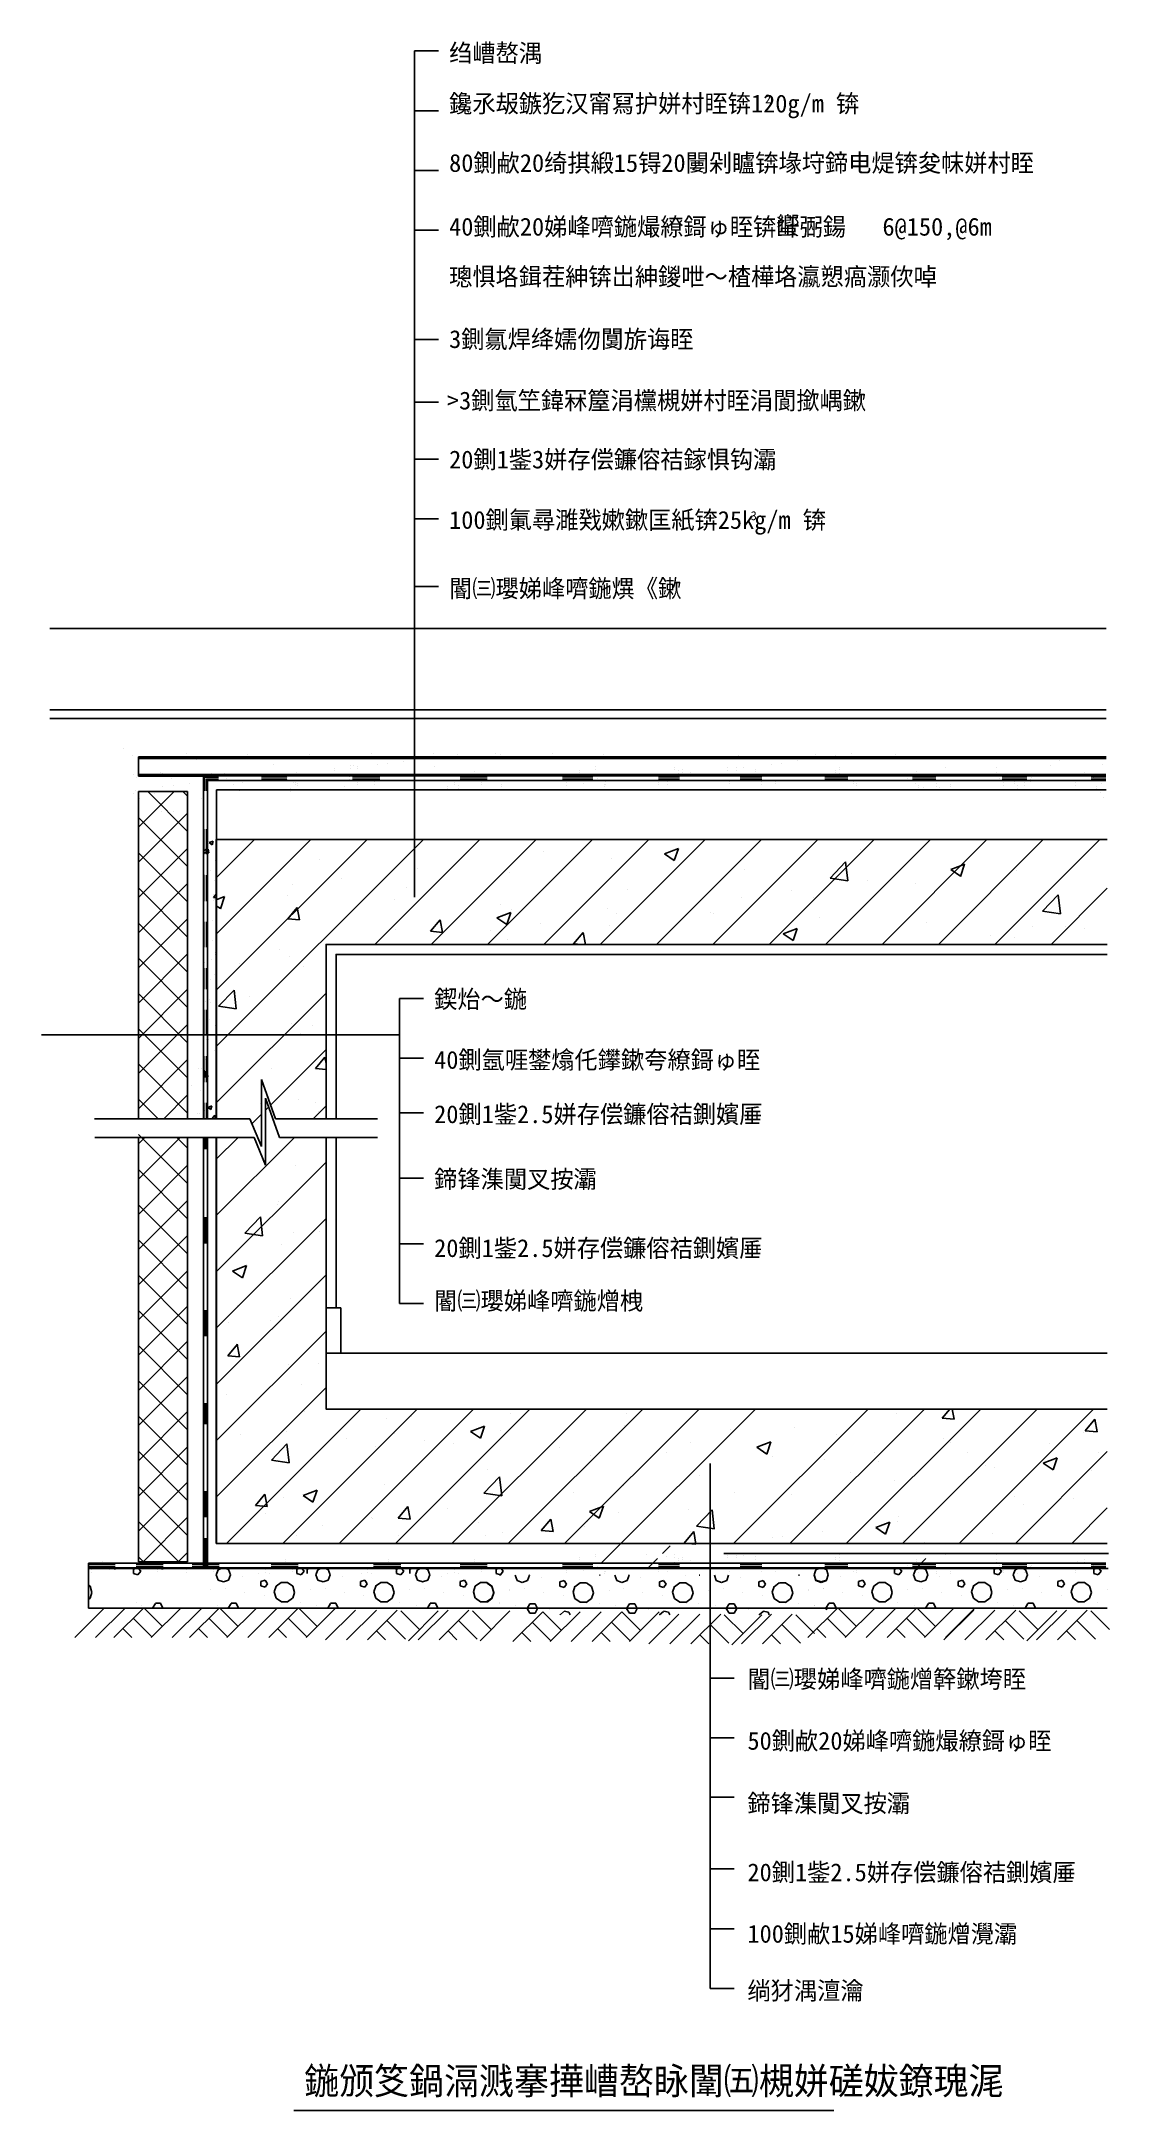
# Model space of a CAD drawing. Header units: metres. Extents: x -390402 to -379679, y -198483 to -177703.
import ezdxf

# ---------------------------------------------------------------- set-up
doc = ezdxf.new("R2010")
doc.units = ezdxf.units.M
for name, color, linetype in [('3', 3, 'Continuous'), ('PUB_HATCH', 8, 'Continuous'), ('SB', 7, 'Continuous'), ('TC', 7, 'Continuous'), ('ZB', 7, 'Continuous')]:
    doc.layers.add(name, color=color, linetype=linetype)
pattern_1 = [(45, (0, 0), (-1347.038, 1347.038), [])]

msp = doc.modelspace()

# ---------------------------------------------------------------- texts
msp.add_text('鍦颁笅鍋滆溅搴撶嶆嶅眿闈㈤槻姘磋妭鐐瑰浘', height=270).set_placement((-387763.54, -198319.59))
at = {"layer": 'SB'}
for s, p in [('蠁', (-383024.91, -179641.65)), ('40鍘氬啀鐢熻仛鑻鏉夸繚鎶ゅ眰', (-386459.32, -188020.41)), ('20鍘1鈭2.5姘存偿鐮傛祮鍘嬪厜', (-386459.32, -188566.21)), ('20鍘1鈭2.5姘存偿鐮傛祮鍘嬪厜', (-386459.32, -189910.76)), ('100鍘欳15娣峰嚌鍦熷灚灞', (-383314.36, -196796.8))]:
    msp.add_text(s, height=179.3, dxfattribs=at).set_placement(p)
at = {"layer": 'ZB'}
for s, height, p in [('绉嶆嶅湡', 179.3, (-386309.26, -177909.4)), ('鑱氶叝鏃犵汉甯冩护姘村眰锛120g/m 锛', 179.3, (-386309.2, -178416.9)), ('2', 90, (-383138.52, -178325.13)), ('80鍘欳20绮掑緞15锝20闄剁矑锛堟垨鍗电煶锛夋帓姘村眰', 179.3, (-386309.2, -179013.21)), ('40鍘欳20娣峰嚌鍦熶繚鎶ゅ眰锛屽弻鍚   6@150,@6m', 179.3, (-386309.2, -179653.63)), ('璁惧垎鍓茬紳锛岀紳鍐呭～楂樺垎瀛愬瘑灏佽啅', 179.3, (-386309.2, -180154.76)), ('3鍘氱焊绛嬬伆闅旂诲眰', 179.3, (-386309.2, -180782.55)), ('>3鍘氫笁鍏冧箼涓欓槻姘村眰涓閬撳嵎鏉', 179.3, (-386331.3, -181398.96)), ('20鍘1鈭3姘存偿鐮傛祮鎵惧钩灞', 179.3, (-386309.2, -181990.97)), ('100鍘氭尋濉戣嫰鏉匡紙锛25kg/m 锛', 179.3, (-386309.2, -182598.33)), ('3', 90, (-383281.49, -182511.1)), ('閽㈢瓔娣峰嚌鍦熼《鏉', 179.3, (-386309.2, -183286.07)), ('鍥炲～鍦', 179.3, (-386459.32, -187410.37)), ('鍗锋潗闃叉按灞', 179.3, (-386459.32, -189217.51)), ('閽㈢瓔娣峰嚌鍦熷栧', 179.3, (-386459.32, -190440.43)), ('閽㈢瓔娣峰嚌鍦熷簳鏉垮眰', 179.3, (-383314.66, -194238.08)), ('50鍘欳20娣峰嚌鍦熶繚鎶ゅ眰', 179.3, (-383314.36, -194858.81)), ('鍗锋潗闃叉按灞', 179.3, (-383314.36, -195486.79)), ('20鍘1鈭2.5姘存偿鐮傛祮鍘嬪厜', 179.3, (-383314.36, -196179.42)), ('绱犲湡澶瀹 ', 179.3, (-383314.36, -197367.79))]:
    msp.add_text(s, height=height, dxfattribs=at).set_placement(p)

# ---------------------------------------------------------------- hatches: boundary and pattern name
at = {"layer": 'TC'}
h = msp.add_hatch(dxfattribs=at)
h.set_pattern_fill('AN33C', scale=600)
h.set_pattern_definition(pattern_1)
h.paths.add_polyline_path([(-382284.74, -192887.73), (-382284.74, -192812.31), (-383418.43, -192812.31), (-384551.99, -192812.31), (-385695.49, -192812.31), (-385695.49, -192887.73)])
h.paths.add_polyline_path([(-382284.74, -193037.73), (-382284.74, -192937.73), (-385695.49, -192937.73), (-385695.49, -193037.73)])
h = msp.add_hatch(dxfattribs=at)
h.set_pattern_fill('AN33C', scale=600)
h.set_pattern_definition(pattern_1)
h.paths.add_polyline_path([(-379702.3, -192937.73), (-381765.25, -192937.73), (-381765.25, -193037.73), (-379702.3, -193037.73)])

# ---------------------------------------------------------------- linework, layer by layer
for p, q in [((-386657.97, -177797.26), (-386416, -177797.26)), ((-386657.97, -181465.08), (-386657.97, -177797.26)), ((-390317.68, -183599.3), (-379714.1, -183599.3)), ((-390317.68, -184416.97), (-379714.1, -184416.97)), ((-390317.68, -184503.65), (-379714.1, -184503.65)), ((-379714.1, -184886.51), (-389427.91, -184886.51)), ((-389427.91, -184886.51), (-389427.91, -185064.21)), ((-389427.91, -184903.65), (-379714.1, -184903.65)), ((-389427.91, -185081.35), (-389427.91, -184903.65)), ((-389427.91, -185064.21), (-379716.37, -185064.21)), ((-388753.96, -185081.35), (-389427.91, -185081.35)), ((-389427.52, -185239.86), (-389424.08, -185236.42)), ((-389427.52, -185593.41), (-389070.53, -185236.42)), ((-388933.93, -185236.42), (-389427.52, -185236.42)), ((-389427.52, -185236.42), (-389427.52, -188521.63)), ((-388933.93, -185637.05), (-389334.56, -185236.42)), ((-388933.93, -185283.49), (-388981.01, -185236.42)), ((-388933.93, -188521.63), (-388933.93, -185236.42)), ((-388644.63, -185218.65), (-379714.1, -185218.65)), ((-389427.52, -185946.96), (-388933.93, -185453.37)), ((-388933.93, -185990.6), (-389427.52, -185497.01)), ((-379702.3, -185718.65), (-388644.63, -185718.65)), ((-388644.63, -185718.65), (-388644.63, -188521.63)), ((-389427.52, -186300.52), (-388933.93, -185806.93)), ((-388933.93, -186344.15), (-389427.52, -185850.57)), ((-389427.52, -186654.07), (-388933.93, -186160.48)), ((-388933.93, -186697.71), (-389427.52, -186204.12)), ((-389427.52, -187007.62), (-388933.93, -186514.03)), ((-388933.93, -187051.26), (-389427.52, -186557.67)), ((-379702.3, -186772.37), (-387544.23, -186772.37)), ((-387544.23, -186772.37), (-387544.23, -188521.63)), ((-389427.52, -187361.18), (-388933.93, -186867.59)), ((-388933.93, -187404.81), (-389427.52, -186911.23)), ((-389427.52, -187714.73), (-388933.93, -187221.14)), ((-388933.93, -187758.37), (-389427.52, -187264.78)), ((-386808.06, -187314), (-386808.06, -190379.22)), ((-389427.52, -188068.28), (-388933.93, -187574.69)), ((-388933.93, -188111.92), (-389427.52, -187618.33)), ((-390401.99, -187679.12), (-386808.06, -187679.12)), ((-389427.52, -188421.84), (-388933.93, -187928.25)), ((-388933.93, -188465.48), (-389427.52, -187971.89)), ((-389231.34, -188521.63), (-389427.52, -188325.44)), ((-389173.76, -188521.63), (-388933.93, -188281.8)), ((-388933.93, -189172.58), (-389427.52, -188678.99)), ((-389427.52, -188775.39), (-389362.32, -188710.19)), ((-389427.52, -189128.94), (-389008.77, -188710.19)), ((-389427.52, -188710.19), (-389427.52, -192972.45)), ((-388933.93, -188819.03), (-389042.77, -188710.19)), ((-388933.93, -192972.45), (-388933.93, -188710.19)), ((-388644.63, -188710.19), (-388644.63, -192787.73)), ((-387544.23, -188710.19), (-387544.23, -191437.48)), ((-389427.52, -189482.5), (-388933.93, -188988.91)), ((-388933.93, -189526.14), (-389427.52, -189032.55)), ((-389427.52, -189836.05), (-388933.93, -189342.46)), ((-388933.93, -189879.69), (-389427.52, -189386.1)), ((-389427.52, -190189.6), (-388933.93, -189696.01)), ((-388933.93, -190233.24), (-389427.52, -189739.65)), ((-389427.52, -190543.16), (-388933.93, -190049.57)), ((-388933.93, -190586.8), (-389427.52, -190093.21)), ((-389427.52, -190896.71), (-388933.93, -190403.12)), ((-388933.93, -190940.35), (-389427.52, -190446.76)), ((-387544.23, -190419.91), (-387396.24, -190419.91)), ((-387396.24, -190419.91), (-387396.24, -190875.4)), ((-389427.52, -191250.26), (-388933.93, -190756.67)), ((-388933.93, -191293.9), (-389427.52, -190800.31)), ((-389427.52, -191603.82), (-388933.93, -191110.23)), ((-388933.93, -191647.46), (-389427.52, -191153.87)), ((-389427.52, -191957.37), (-388933.93, -191463.78)), ((-388933.93, -192001.01), (-389427.52, -191507.42)), ((-387544.23, -191437.48), (-379702.3, -191437.48)), ((-389427.52, -192310.92), (-388933.93, -191817.33)), ((-388933.93, -192354.56), (-389427.52, -191860.97)), ((-389427.52, -192664.48), (-388933.93, -192170.89)), ((-388933.93, -192708.12), (-389427.52, -192214.53)), ((-389023.15, -192972.45), (-389427.52, -192568.08)), ((-389381.94, -192972.45), (-388933.93, -192524.44)), ((-388644.63, -192787.73), (-379702.3, -192787.73)), ((-379715.2, -192985.69), (-389927.52, -192985.69)), ((-389927.52, -193037.73), (-389927.52, -192985.69)), ((-379715.2, -193032.26), (-389927.52, -193032.26)), ((-389927.52, -193037.73), (-379692.98, -193037.73)), ((-389376.7, -192972.45), (-389427.52, -192921.63)), ((-389427.52, -192972.45), (-388933.93, -192972.45)), ((-389028.39, -192972.45), (-388933.93, -192877.99)), ((-388896.35, -193437.73), (-389927.52, -193437.73)), ((-387866.34, -198482.91), (-382447.79, -198482.91))]:
    msp.add_line(p, q)
for points in [[(-379715.2, -185078.61), (-388774.75, -185078.61), (-388774.75, -188521.63)], [(-388625.08, -185087.38), (-388766.16, -185087.38), (-388766.16, -185223.99)], [(-388625.08, -185092.7), (-388766.16, -185092.7), (-388766.16, -185229.31)], [(-388624.68, -185112.63), (-388746.21, -185112.63), (-388746.21, -185229.39)], [(-379715.2, -185125.18), (-388734.75, -185125.18), (-388734.75, -188521.63)], [(-387938.97, -185089.18), (-388190.97, -185089.18)], [(-387938.97, -185112.63), (-388190.97, -185112.63)], [(-387006.03, -185089.18), (-387278.99, -185089.18)], [(-387006.03, -185112.63), (-387278.99, -185112.63)], [(-385926.33, -185089.18), (-386199.29, -185089.18)], [(-385926.33, -185112.63), (-386199.29, -185112.63)], [(-384867.6, -185089.18), (-385172.01, -185089.18)], [(-384867.6, -185112.63), (-385172.01, -185112.63)], [(-383997.55, -185089.18), (-384207.62, -185089.18)], [(-383997.55, -185112.63), (-384207.62, -185112.63)], [(-383169.92, -185089.18), (-383388.45, -185089.18)], [(-383169.92, -185112.63), (-383388.45, -185112.63)], [(-382305.1, -185089.18), (-382537.58, -185089.18)], [(-382305.1, -185112.63), (-382537.58, -185112.63)], [(-381421.68, -185089.18), (-381658.81, -185089.18)], [(-381421.68, -185112.63), (-381658.81, -185112.63)], [(-380511.18, -185089.18), (-380756.79, -185089.18)], [(-380511.18, -185112.63), (-380756.79, -185112.63)], [(-379715.2, -185089.18), (-379864.07, -185089.18)], [(-379715.2, -185112.63), (-379864.07, -185112.63)], [(-388644.63, -185218.03), (-388644.63, -185719.66)], [(-388770.16, -185614.48), (-388770.16, -185866.74)], [(-388746.21, -185614.48), (-388746.21, -185866.74)], [(-388770.16, -186075.97), (-388770.16, -186337.1)], [(-388746.21, -186075.97), (-388746.21, -186337.1)], [(-388770.16, -186546.33), (-388770.16, -186800.22)], [(-388746.21, -186546.33), (-388746.21, -186800.22)], [(-388770.16, -187009.45), (-388770.16, -187220.29)], [(-388746.21, -187009.45), (-388746.21, -187220.29)], [(-388770.16, -187429.52), (-388770.16, -187683.43)], [(-388746.21, -187429.52), (-388746.21, -187683.43)], [(-388770.16, -187892.66), (-388770.16, -188153.79)], [(-388746.21, -187892.66), (-388746.21, -188153.79)], [(-388770.16, -188363.02), (-388770.16, -188521.63)], [(-388746.21, -188363.02), (-388746.21, -188521.63)], [(-388774.75, -188710.19), (-388774.75, -193020.77)], [(-388762.78, -188710.19), (-388762.78, -188827.72)], [(-388746.21, -188710.19), (-388746.21, -188827.72)], [(-388734.75, -188710.19), (-388734.75, -193032.26)], [(-388762.78, -189510.59), (-388762.78, -189775.01)], [(-388746.21, -189510.59), (-388746.21, -189775.01)], [(-388762.78, -190445.73), (-388762.78, -190706.86)], [(-388746.21, -190445.73), (-388746.21, -190706.86)], [(-388762.78, -191379.21), (-388762.78, -191590.05)], [(-388746.21, -191379.21), (-388746.21, -191590.05)], [(-388762.78, -192262.42), (-388762.78, -192523.55)], [(-388746.21, -192262.42), (-388746.21, -192523.55)], [(-388762.78, -192732.78), (-388762.78, -193032.26)], [(-388746.21, -192732.78), (-388746.21, -193032.26)], [(-389659.94, -192996.25), (-389932.9, -192996.25)], [(-389659.94, -193019.71), (-389932.9, -193019.71)], [(-389178.75, -192996.25), (-389451.71, -192996.25)], [(-389178.75, -193019.71), (-389451.71, -193019.71)], [(-388617.02, -192996.25), (-388889.98, -192996.25)], [(-388617.02, -193019.71), (-388889.98, -193019.71)], [(-387823.79, -192996.25), (-388096.76, -192996.25)], [(-387823.79, -193019.71), (-388096.76, -193019.71)], [(-386794.32, -192996.25), (-387067.28, -192996.25)], [(-386794.32, -193019.71), (-387067.28, -193019.71)], [(-385926.33, -192996.25), (-386199.29, -192996.25)], [(-385926.33, -193019.71), (-386199.29, -193019.71)], [(-384867.6, -192996.25), (-385172.01, -192996.25)], [(-384867.6, -193019.71), (-385172.01, -193019.71)], [(-383997.55, -192996.25), (-384207.62, -192996.25)], [(-383997.55, -193019.71), (-384207.62, -193019.71)], [(-383169.92, -192996.25), (-383388.45, -192996.25)], [(-383169.92, -193019.71), (-383388.45, -193019.71)], [(-382305.1, -192996.25), (-382537.58, -192996.25)], [(-382305.1, -193019.71), (-382537.58, -193019.71)], [(-381421.68, -192996.25), (-381658.81, -192996.25)], [(-381421.68, -193019.71), (-381658.81, -193019.71)], [(-380511.18, -192996.25), (-380756.79, -192996.25)], [(-380511.18, -193019.71), (-380756.79, -193019.71)], [(-379715.2, -192996.25), (-379864.07, -192996.25)], [(-379715.2, -193019.71), (-379864.07, -193019.71)]]:
    msp.add_lwpolyline(points)
at = {"layer": '3'}
for p, q in [((-386657.97, -178399.85), (-386416, -178399.85)), ((-386657.97, -178999.85), (-386416, -178999.85)), ((-386657.97, -179599.85), (-386416, -179599.85)), ((-386657.97, -180697.32), (-386416, -180697.32)), ((-386657.97, -186298.48), (-386657.97, -181149.93)), ((-386657.97, -181326.29), (-386416, -181326.29)), ((-386657.97, -181897.32), (-386416, -181897.32)), ((-386657.97, -182497.32), (-386416, -182497.32)), ((-386657.97, -183175.77), (-386415.9, -183175.77)), ((-386808.06, -187314), (-386566, -187314)), ((-386808.06, -187914), (-386566, -187914)), ((-388192.33, -188800.2), (-388192.33, -188126.98)), ((-388192.33, -188126.98), (-388052.95, -188521.63)), ((-388151.31, -188315.54), (-388011.93, -188710.19)), ((-388151.31, -188988.76), (-388151.31, -188315.54)), ((-386808.06, -188461.83), (-386566, -188461.83)), ((-389870.53, -188521.63), (-388308.49, -188521.63)), ((-388308.49, -188521.63), (-388192.33, -188800.2)), ((-388052.95, -188521.63), (-387027.42, -188521.63)), ((-389863.97, -188710.19), (-388267.47, -188710.19)), ((-388267.47, -188710.19), (-388151.31, -188988.76)), ((-388011.93, -188710.19), (-387027.42, -188710.19)), ((-386808.06, -189120.53), (-386566, -189120.53)), ((-386808.06, -189779.22), (-386566, -189779.22)), ((-386808.06, -190379.22), (-386565.85, -190379.22)), ((-383688.86, -197256.23), (-383688.86, -191983.72)), ((-389927.52, -193037.73), (-389927.52, -193437.73)), ((-379690.73, -192887.73), (-383551.76, -192887.73)), ((-379702.3, -193037.73), (-383401.76, -193037.73)), ((-383688.86, -194138.84), (-383446.65, -194138.84)), ((-383688.86, -194738.84), (-383447, -194738.84)), ((-383688.86, -195336.29), (-383447, -195336.29)), ((-383688.86, -196056.23), (-383447, -196056.23)), ((-383688.86, -196656.23), (-383447, -196656.23)), ((-383688.86, -197256.23), (-383447, -197256.23))]:
    msp.add_line(p, q, dxfattribs=at)
for points in [[(-379702.3, -186872.37), (-387444.23, -186872.37), (-387444.23, -188521.63)], [(-387444.23, -188710.19), (-387444.23, -190419.91)], [(-387544.23, -190875.4), (-379702.3, -190875.4)], [(-385695.49, -193037.73), (-382282.81, -193037.73)], [(-388896.35, -193437.73), (-385695.49, -193437.73)], [(-385695.49, -193437.73), (-382284.74, -193437.73)], [(-379702.3, -193437.73), (-382741.59, -193437.73)]]:
    msp.add_lwpolyline(points, dxfattribs=at)
at = {"layer": 'PUB_HATCH'}
for p, q in [((-390067.86, -193732.63), (-389767.86, -193432.63)), ((-389857.86, -193732.63), (-389557.86, -193432.63)), ((-389674.46, -193732.63), (-389374.46, -193432.63)), ((-389374.46, -193432.63), (-389186.96, -193620.13)), ((-389299.46, -193732.63), (-388999.46, -193432.63)), ((-389089.46, -193732.63), (-388789.46, -193432.63)), ((-388915.28, -193732.63), (-388615.28, -193432.63)), ((-388615.28, -193432.63), (-388427.78, -193620.13)), ((-388540.28, -193732.63), (-388240.28, -193432.63)), ((-388330.28, -193732.63), (-388030.28, -193432.63)), ((-388120.28, -193732.63), (-387820.28, -193432.63)), ((-387820.28, -193432.63), (-387632.78, -193620.13)), ((-387745.28, -193732.63), (-387445.28, -193432.63)), ((-387549.1, -193755.94), (-387249.1, -193455.94)), ((-387339.1, -193755.94), (-387039.1, -193455.94)), ((-387129.1, -193755.94), (-386829.1, -193455.94)), ((-386620.34, -193755.94), (-386320.34, -193455.94)), ((-386410.34, -193755.94), (-386110.34, -193455.94)), ((-382707.66, -193732.63), (-382407.66, -193432.63)), ((-382407.66, -193432.63), (-382220.16, -193620.13)), ((-382332.66, -193732.63), (-382032.66, -193432.63)), ((-382122.66, -193732.63), (-381822.66, -193432.63)), ((-381912.66, -193732.63), (-381612.66, -193432.63)), ((-381612.66, -193432.63), (-381425.16, -193620.13)), ((-381537.66, -193732.63), (-381237.66, -193432.63)), ((-381341.48, -193755.94), (-381041.48, -193455.94)), ((-381327.66, -193732.63), (-381027.66, -193432.63)), ((-381131.48, -193755.94), (-380831.48, -193455.94)), ((-380921.48, -193755.94), (-380621.48, -193455.94)), ((-380412.72, -193755.94), (-380112.72, -193455.94)), ((-380202.72, -193755.94), (-379902.72, -193455.94)), ((-389584.46, -193642.63), (-389494.46, -193732.63)), ((-389479.46, -193537.63), (-389291.96, -193725.13)), ((-388825.28, -193642.63), (-388735.28, -193732.63)), ((-388720.28, -193537.63), (-388532.78, -193725.13)), ((-388030.28, -193642.63), (-387940.28, -193732.63)), ((-387925.28, -193537.63), (-387737.78, -193725.13)), ((-387039.1, -193665.94), (-386949.1, -193755.94)), ((-386934.1, -193560.94), (-386746.6, -193748.44)), ((-386792.78, -193464.73), (-386605.28, -193652.23)), ((-386717.78, -193764.73), (-386417.78, -193464.73)), ((-386320.34, -193665.94), (-386230.34, -193755.94)), ((-386215.34, -193560.94), (-386027.84, -193748.44)), ((-386074.02, -193464.73), (-385886.52, -193652.23)), ((-385999.02, -193764.73), (-385699.02, -193464.73)), ((-385668.98, -193772.89), (-385368.98, -193472.89)), ((-385473.98, -193577.89), (-385286.48, -193765.39)), ((-385368.98, -193472.89), (-385181.48, -193660.39)), ((-385293.98, -193772.89), (-384993.98, -193472.89)), ((-385083.98, -193772.89), (-384783.98, -193472.89)), ((-384873.98, -193772.89), (-384573.98, -193472.89)), ((-384678.98, -193577.89), (-384491.48, -193765.39)), ((-384573.98, -193472.89), (-384386.48, -193660.39)), ((-384498.98, -193772.89), (-384198.98, -193472.89)), ((-384302.8, -193796.2), (-384002.8, -193496.2)), ((-384092.8, -193796.2), (-383792.8, -193496.2)), ((-383882.8, -193796.2), (-383582.8, -193496.2)), ((-383687.8, -193601.2), (-383500.3, -193788.7)), ((-383546.49, -193504.98), (-383358.99, -193692.48)), ((-383471.49, -193804.98), (-383171.49, -193504.98)), ((-383374.04, -193796.2), (-383074.04, -193496.2)), ((-383164.04, -193796.2), (-382864.04, -193496.2)), ((-382969.04, -193601.2), (-382781.54, -193788.7)), ((-382827.72, -193504.98), (-382640.22, -193692.48)), ((-382617.66, -193642.63), (-382527.66, -193732.63)), ((-382512.66, -193537.63), (-382325.16, -193725.13)), ((-381822.66, -193642.63), (-381732.66, -193732.63)), ((-381717.66, -193537.63), (-381530.16, -193725.13)), ((-380831.48, -193665.94), (-380741.48, -193755.94)), ((-380726.48, -193560.94), (-380538.98, -193748.44)), ((-380585.16, -193464.73), (-380397.66, -193652.23)), ((-380510.16, -193764.73), (-380210.16, -193464.73)), ((-380112.72, -193665.94), (-380022.72, -193755.94)), ((-380007.72, -193560.94), (-379820.22, -193748.44)), ((-379866.4, -193464.73), (-379678.9, -193652.23)), ((-385578.98, -193682.89), (-385488.98, -193772.89)), ((-384783.98, -193682.89), (-384693.98, -193772.89)), ((-383792.8, -193706.2), (-383702.8, -193796.2)), ((-383074.04, -193706.2), (-382984.04, -193796.2))]:
    msp.add_line(p, q, dxfattribs=at)
at = {"layer": 'TC'}
for p, q in [((-389578.37, -184803.4), (-389578.37, -184803.4)), ((-389486.71, -184870.51), (-389486.71, -184870.51)), ((-388946.53, -184851.05), (-388946.53, -184851.05)), ((-388879.82, -184885.32), (-388879.82, -184885.32)), ((-388842.95, -184919.1), (-388842.95, -184919.1)), ((-388423.01, -184904.61), (-388423.01, -184904.61)), ((-388332.71, -184861.37), (-388332.71, -184861.37)), ((-387911.39, -184907.06), (-387911.39, -184907.06)), ((-387709.88, -184860.24), (-387709.88, -184860.24)), ((-387371.22, -184887.6), (-387371.22, -184887.6)), ((-387087.05, -184859.1), (-387087.05, -184859.1)), ((-386847.7, -184880.92), (-386847.7, -184880.92)), ((-386763.55, -184931.23), (-386763.55, -184931.23)), ((-386491.9, -184895.46), (-386491.9, -184895.46)), ((-386464.22, -184857.97), (-386464.22, -184857.97)), ((-386387.8, -184881.76), (-386387.8, -184881.76)), ((-386336.08, -184883.38), (-386336.08, -184883.38)), ((-386225.2, -184860.35), (-386225.2, -184860.35)), ((-385841.4, -184856.84), (-385841.4, -184856.84)), ((-385795.9, -184863.91), (-385795.9, -184863.91)), ((-385272.38, -184857.24), (-385272.38, -184857.24)), ((-384760.76, -184859.69), (-384760.76, -184859.69)), ((-383404.6, -184877.48), (-383404.6, -184877.48)), ((-382810.67, -184928.65), (-382810.67, -184928.65)), ((-382629.38, -184861.38), (-382629.38, -184861.38)), ((-382539.02, -184892.89), (-382539.02, -184892.89)), ((-382434.92, -184879.18), (-382434.92, -184879.18)), ((-382272.32, -184857.77), (-382272.32, -184857.77)), ((-381829.09, -184868.25), (-381829.09, -184868.25)), ((-381792.22, -184902.03), (-381792.22, -184902.03)), ((-381017, -184885.94), (-381017, -184885.94)), ((-380216.71, -184892.81), (-380216.71, -184892.81)), ((-380179.84, -184926.59), (-380179.84, -184926.59)), ((-389481.04, -185060.86), (-389481.04, -185060.86)), ((-389444.18, -185094.64), (-389444.18, -185094.64)), ((-389204.37, -185048.9), (-389204.37, -185048.9)), ((-389181.97, -185055.93), (-389181.97, -185055.93)), ((-389097.63, -185109.66), (-389097.63, -185109.66)), ((-388692.75, -185051.35), (-388692.75, -185051.35)), ((-388668.96, -185078.54), (-388668.96, -185078.54)), ((-388645.32, -185118.73), (-388645.32, -185118.73)), ((-388559.14, -185054.8), (-388559.14, -185054.8)), ((-388541.21, -185105.03), (-388541.21, -185105.03)), ((-388378.62, -185143.85), (-388378.62, -185143.85)), ((-388152.57, -185068.67), (-388152.57, -185068.67)), ((-388152.57, -185092.13), (-388152.57, -185092.13)), ((-388106.96, -185084.63), (-388106.96, -185084.63)), ((-388106.96, -185108.09), (-388106.96, -185108.09)), ((-388067.73, -184963.24), (-388067.73, -184963.24)), ((-388002.86, -185070.93), (-388002.86, -185070.93)), ((-388002.86, -185094.38), (-388002.86, -185094.38)), ((-387936.31, -185090.44), (-387936.31, -185090.44)), ((-387936.31, -185113.9), (-387936.31, -185113.9)), ((-387868.67, -185122.19), (-387868.67, -185122.19)), ((-387868.67, -185145.65), (-387868.67, -185145.65)), ((-387851.98, -185144.17), (-387851.98, -185144.17)), ((-387840.26, -185049.52), (-387840.26, -185049.52)), ((-387840.26, -185072.98), (-387840.26, -185072.98)), ((-387464.51, -185000.05), (-387464.51, -185000.05)), ((-387464.51, -185023.51), (-387464.51, -185023.51)), ((-387313.49, -185089.31), (-387313.49, -185089.31)), ((-387313.49, -185112.77), (-387313.49, -185112.77)), ((-387301.91, -184978.64), (-387301.91, -184978.64)), ((-387301.91, -185002.1), (-387301.91, -185002.1)), ((-387267.44, -184970.12), (-387267.44, -184970.12)), ((-387230.58, -184980.44), (-387230.58, -184980.44)), ((-387230.58, -185003.89), (-387230.58, -185003.89)), ((-387229.15, -185143.04), (-387229.15, -185143.04)), ((-387117.44, -185064.44), (-387117.44, -185064.44)), ((-387117.44, -185087.9), (-387117.44, -185087.9)), ((-387056.58, -185139.87), (-387056.58, -185139.87)), ((-387030.25, -184966.34), (-387030.25, -184966.34)), ((-386926.15, -184952.63), (-386926.15, -184952.63)), ((-386455.35, -184987.8), (-386455.35, -184987.8)), ((-386256.29, -185146.75), (-386256.29, -185146.75)), ((-386067.83, -185087.04), (-386067.83, -185087.04)), ((-386067.83, -185110.5), (-386067.83, -185110.5)), ((-386053.74, -185038.3), (-386053.74, -185038.3)), ((-386053.74, -185061.76), (-386053.74, -185061.76)), ((-385983.49, -185140.77), (-385983.49, -185140.77)), ((-385001.94, -185021.3), (-385001.94, -185021.3)), ((-385001.94, -185044.75), (-385001.94, -185044.75)), ((-384964.09, -185128.46), (-384964.09, -185128.46)), ((-384842.98, -184988.9), (-384842.98, -184988.9)), ((-384842.98, -185012.36), (-384842.98, -185012.36)), ((-384822.17, -185084.78), (-384822.17, -185084.78)), ((-384822.17, -185108.24), (-384822.17, -185108.24)), ((-384737.83, -185138.51), (-384737.83, -185138.51)), ((-384207.99, -185141.9), (-384207.99, -185141.9)), ((-384199.34, -185083.65), (-384199.34, -185083.65)), ((-384199.34, -185107.11), (-384199.34, -185107.11)), ((-384154.08, -185082.05), (-384154.08, -185082.05)), ((-384154.08, -185105.51), (-384154.08, -185105.51)), ((-384115.01, -185137.38), (-384115.01, -185137.38)), ((-384049.98, -185068.35), (-384049.98, -185068.35)), ((-384049.98, -185091.81), (-384049.98, -185091.81)), ((-384042.69, -184995.77), (-384042.69, -184995.77)), ((-384042.69, -185019.23), (-384042.69, -185019.23)), ((-384005.82, -185029.55), (-384005.82, -185029.55)), ((-384005.82, -185053.01), (-384005.82, -185053.01)), ((-383966.81, -185017.07), (-383966.81, -185017.07)), ((-383966.81, -185040.53), (-383966.81, -185040.53)), ((-383887.38, -185046.94), (-383887.38, -185046.94)), ((-383887.38, -185070.4), (-383887.38, -185070.4)), ((-383511.62, -184997.47), (-383511.62, -184997.47)), ((-383511.62, -185020.93), (-383511.62, -185020.93)), ((-383492.18, -185136.25), (-383492.18, -185136.25)), ((-383426.63, -184997.61), (-383426.63, -184997.61)), ((-383426.63, -185021.07), (-383426.63, -185021.07)), ((-383349.03, -184999.53), (-383349.03, -184999.53)), ((-383230.6, -185013.46), (-383230.6, -185013.46)), ((-383230.6, -185036.91), (-383230.6, -185036.91)), ((-383172.85, -185137.68), (-383172.85, -185137.68)), ((-383077.37, -184963.76), (-383077.37, -184963.76)), ((-383031.54, -185135.63), (-383031.54, -185135.63)), ((-382973.27, -184950.06), (-382973.27, -184950.06)), ((-382430.31, -185020.33), (-382430.31, -185020.33)), ((-382430.31, -185043.79), (-382430.31, -185043.79)), ((-382393.45, -185054.11), (-382393.45, -185054.11)), ((-382393.45, -185077.57), (-382393.45, -185077.57)), ((-382391.49, -184993.39), (-382391.49, -184993.39)), ((-382391.49, -185016.85), (-382391.49, -185016.85)), ((-382330.86, -185080.25), (-382330.86, -185080.25)), ((-382330.86, -185103.71), (-382330.86, -185103.71)), ((-382246.52, -185133.98), (-382246.52, -185133.98)), ((-381708.03, -185079.12), (-381708.03, -185079.12)), ((-381708.03, -185102.58), (-381708.03, -185102.58)), ((-381623.69, -185132.85), (-381623.69, -185132.85)), ((-381618.22, -185038.01), (-381618.22, -185038.01)), ((-381618.22, -185061.47), (-381618.22, -185061.47)), ((-381327.8, -184990.71), (-381327.8, -184990.71)), ((-380817.93, -185044.89), (-380817.93, -185044.89)), ((-380817.93, -185068.35), (-380817.93, -185068.35)), ((-380816.18, -184993.16), (-380816.18, -184993.16)), ((-380781.07, -185078.67), (-380781.07, -185078.67)), ((-380781.07, -185102.13), (-380781.07, -185102.13)), ((-380635.45, -185136.65), (-380635.45, -185136.65)), ((-380533.84, -185148.09), (-380533.84, -185148.09)), ((-380472.86, -185115.24), (-380472.86, -185115.24)), ((-380472.86, -185138.7), (-380472.86, -185138.7)), ((-380462.37, -185076.86), (-380462.37, -185076.86)), ((-380462.37, -185100.32), (-380462.37, -185100.32)), ((-380276, -184973.7), (-380276, -184973.7)), ((-380005.85, -185062.57), (-380005.85, -185062.57)), ((-380005.85, -185086.03), (-380005.85, -185086.03)), ((-379934.5, -185044.37), (-379934.5, -185044.37)), ((-379934.5, -185067.83), (-379934.5, -185067.83)), ((-379839.55, -185075.73), (-379839.55, -185075.73)), ((-379839.55, -185099.18), (-379839.55, -185099.18)), ((-379755.21, -185129.46), (-379755.21, -185129.46)), ((-379752.48, -184967.02), (-379752.48, -184967.02)), ((-389474.11, -185255.88), (-389474.11, -185255.88)), ((-389455.33, -185225.37), (-389455.33, -185225.37)), ((-389416.84, -185304.22), (-389416.84, -185304.22)), ((-389270.18, -185254.08), (-389270.18, -185254.08)), ((-389183.67, -185189.61), (-389183.67, -185189.61)), ((-389079.57, -185175.9), (-389079.57, -185175.9)), ((-388933.93, -185236.42), (-388933.93, -185236.42)), ((-388916.97, -185154.5), (-388916.97, -185154.5)), ((-388794.01, -185303.09), (-388794.01, -185303.09)), ((-388474.8, -185168.76), (-388474.8, -185168.76)), ((-388410.41, -185229.74), (-388410.41, -185229.74)), ((-387898.8, -185208.73), (-387898.8, -185208.73)), ((-387898.8, -185232.19), (-387898.8, -185232.19)), ((-387851.98, -185167.63), (-387851.98, -185167.63)), ((-387831.8, -185155.97), (-387831.8, -185155.97)), ((-387831.8, -185179.43), (-387831.8, -185179.43)), ((-387358.62, -185189.27), (-387358.62, -185189.27)), ((-387358.62, -185212.73), (-387358.62, -185212.73)), ((-387229.15, -185166.5), (-387229.15, -185166.5)), ((-387056.58, -185163.33), (-387056.58, -185163.33)), ((-386323.48, -185185.05), (-386323.48, -185185.05)), ((-386323.48, -185208.51), (-386323.48, -185208.51)), ((-386256.29, -185170.21), (-386256.29, -185170.21)), ((-386219.43, -185180.53), (-386219.43, -185180.53)), ((-386219.43, -185203.99), (-386219.43, -185203.99)), ((-385983.49, -185164.23), (-385983.49, -185164.23)), ((-385783.3, -185165.59), (-385783.3, -185165.59)), ((-385783.3, -185189.04), (-385783.3, -185189.04)), ((-385126.69, -185149.87), (-385126.69, -185149.87)), ((-385126.69, -185173.33), (-385126.69, -185173.33)), ((-384964.09, -185151.92), (-384964.09, -185151.92)), ((-384748.17, -185161.36), (-384748.17, -185161.36)), ((-384748.17, -185184.82), (-384748.17, -185184.82)), ((-384737.83, -185161.97), (-384737.83, -185161.97)), ((-384207.99, -185165.36), (-384207.99, -185165.36)), ((-384115.01, -185160.84), (-384115.01, -185160.84)), ((-383492.18, -185159.71), (-383492.18, -185159.71)), ((-383172.85, -185161.14), (-383172.85, -185161.14)), ((-383031.54, -185159.09), (-383031.54, -185159.09)), ((-382246.52, -185157.44), (-382246.52, -185157.44)), ((-382219.45, -185153.31), (-382219.45, -185153.31)), ((-382219.45, -185176.77), (-382219.45, -185176.77)), ((-381623.69, -185156.31), (-381623.69, -185156.31)), ((-381597.54, -185174.23), (-381597.54, -185174.23)), ((-381597.54, -185197.68), (-381597.54, -185197.68)), ((-381549.56, -185196.76), (-381549.56, -185196.76)), ((-381549.56, -185220.22), (-381549.56, -185220.22)), ((-381419.16, -185160.19), (-381419.16, -185160.19)), ((-381419.16, -185183.65), (-381419.16, -185183.65)), ((-381382.3, -185193.97), (-381382.3, -185193.97)), ((-381382.3, -185217.43), (-381382.3, -185217.43)), ((-381277.91, -185160.99), (-381277.91, -185160.99)), ((-381277.91, -185184.45), (-381277.91, -185184.45)), ((-380739.55, -185150.35), (-380739.55, -185150.35)), ((-380739.55, -185173.81), (-380739.55, -185173.81)), ((-380635.45, -185160.11), (-380635.45, -185160.11)), ((-380607.07, -185177.87), (-380607.07, -185177.87)), ((-380607.07, -185201.33), (-380607.07, -185201.33)), ((-380533.84, -185171.55), (-380533.84, -185171.55)), ((-380022.22, -185150.54), (-380022.22, -185150.54)), ((-380022.22, -185174), (-380022.22, -185174)), ((-379806.78, -185184.75), (-379806.78, -185184.75)), ((-379806.78, -185208.21), (-379806.78, -185208.21)), ((-379769.92, -185218.53), (-379769.92, -185218.53)), ((-379769.92, -185241.98), (-379769.92, -185241.98)), ((-379755.21, -185152.91), (-379755.21, -185152.91)), ((-379739.88, -185292.15), (-379739.88, -185292.15)), ((-389191.77, -185434.26), (-389191.77, -185434.26)), ((-389071.12, -185436.49), (-389071.12, -185436.49)), ((-388718.84, -185749.73), (-388676.83, -185733.6)), ((-388718.84, -185749.73), (-388689, -185769.86)), ((-388689.11, -185769.96), (-388676.94, -185733.7)), ((-388651.61, -185728.88), (-388651.61, -185728.88)), ((-388646.35, -186101.27), (-388263.73, -185718.65)), ((-388646.35, -186666.96), (-387698.04, -185718.65)), ((-388646.35, -187232.64), (-387132.36, -185718.65)), ((-388646.35, -187798.33), (-386566.67, -185718.65)), ((-387054.71, -186772.37), (-386000.99, -185718.65)), ((-386489.02, -186772.37), (-385435.3, -185718.65)), ((-385923.34, -186772.37), (-384869.62, -185718.65)), ((-385357.65, -186772.37), (-384303.93, -185718.65)), ((-384791.97, -186772.37), (-383738.25, -185718.65)), ((-384226.28, -186772.37), (-383172.56, -185718.65)), ((-383660.59, -186772.37), (-382606.88, -185718.65)), ((-383094.91, -186772.37), (-382041.19, -185718.65)), ((-382529.22, -186772.37), (-381475.51, -185718.65)), ((-381963.54, -186772.37), (-380909.82, -185718.65)), ((-381397.85, -186772.37), (-380344.13, -185718.65)), ((-380832.17, -186772.37), (-379778.45, -185718.65)), ((-388770.3, -185836.28), (-388752.77, -185815.38)), ((-388770.3, -185850.85), (-388745.83, -185852.99)), ((-388756.88, -185850.61), (-388756.88, -185850.61)), ((-388745.94, -185853.09), (-388752.88, -185815.48)), ((-388746.35, -185836.28), (-388728.81, -185815.38)), ((-388746.35, -185850.85), (-388721.88, -185852.99)), ((-388732.93, -185850.61), (-388732.93, -185850.61)), ((-388721.99, -185853.09), (-388728.92, -185815.48)), ((-388658.9, -185928.61), (-388658.9, -185928.61)), ((-387610.28, -185919.28), (-387610.28, -185919.28)), ((-385365.1, -185838.96), (-385365.1, -185838.96)), ((-384675.22, -185913.32), (-384675.22, -185913.32)), ((-384148.07, -185860.52), (-384008.03, -185806.76)), ((-384148.07, -185860.52), (-384048.59, -185927.62)), ((-384048.7, -185927.72), (-384008.15, -185806.86)), ((-382485.6, -186105.7), (-382329.82, -185943.34)), ((-382307.84, -186133.35), (-382329.94, -185943.41)), ((-382180.97, -185818.35), (-382180.97, -185818.35)), ((-381273.81, -186020.69), (-381133.78, -185966.94)), ((-381174.44, -186087.9), (-381133.89, -185967.04)), ((-388764.52, -186067.48), (-388764.52, -186067.48)), ((-388740.57, -186067.48), (-388740.57, -186067.48)), ((-388706.36, -186026.44), (-388706.36, -186026.44)), ((-388666.2, -186128.35), (-388666.2, -186128.35)), ((-387886.34, -186170.89), (-387886.34, -186170.89)), ((-387385.66, -186104.97), (-387385.66, -186104.97)), ((-386628.2, -186005.25), (-386628.2, -186005.25)), ((-385702.09, -186054.14), (-385702.09, -186054.14)), ((-383347.34, -186018.56), (-383347.34, -186018.56)), ((-382485.6, -186105.7), (-382307.73, -186133.28)), ((-382111.85, -186130.22), (-382111.85, -186130.22)), ((-381623.68, -186160.3), (-381623.68, -186160.3)), ((-381273.81, -186020.69), (-381174.33, -186087.79)), ((-380613.46, -186032.26), (-380613.46, -186032.26)), ((-388674.49, -186301.17), (-388646.35, -186267.64)), ((-388674.49, -186301.17), (-388646.35, -186303.63)), ((-388673.49, -186328.09), (-388673.49, -186328.09)), ((-388671.17, -186274.21), (-388671.17, -186274.21)), ((-388661.09, -186318.61), (-388661.09, -186318.61)), ((-388646.35, -186323.74), (-388562.74, -186291.65)), ((-388646.35, -186383.46), (-388603.29, -186412.51)), ((-388603.4, -186412.6), (-388562.85, -186291.75)), ((-387927.1, -186277.23), (-387927.1, -186277.23)), ((-387751.08, -186332.13), (-387751.08, -186332.13)), ((-386859.46, -186322.34), (-386859.46, -186322.34)), ((-386740.86, -186204.09), (-386740.86, -186204.09)), ((-385791.81, -186367.45), (-385791.81, -186367.45)), ((-384513.71, -186218.77), (-384513.71, -186218.77)), ((-383369.99, -186295.86), (-383369.99, -186295.86)), ((-382869.31, -186229.94), (-382869.31, -186229.94)), ((-382650.55, -186301.12), (-382650.55, -186301.12)), ((-380351.12, -186436.73), (-380195.34, -186274.38)), ((-380266.48, -186772.37), (-379702.3, -186208.18)), ((-380173.36, -186464.39), (-380195.46, -186274.45)), ((-388680.79, -186527.82), (-388680.79, -186527.82)), ((-387929.48, -186514.36), (-387833.06, -186399.45)), ((-387929.48, -186514.36), (-387809.93, -186524.82)), ((-387810.05, -186524.92), (-387833.17, -186399.55)), ((-386494.96, -186639.86), (-386398.54, -186524.96)), ((-386375.52, -186650.42), (-386398.65, -186525.06)), ((-385828.52, -186505.58), (-385688.48, -186451.82)), ((-385828.52, -186505.58), (-385729.03, -186572.68)), ((-385729.14, -186572.78), (-385688.59, -186451.92)), ((-385680.08, -186418.98), (-385680.08, -186418.98)), ((-385390.56, -186561.87), (-385390.56, -186561.87)), ((-384724.17, -186412.56), (-384724.17, -186412.56)), ((-384699.54, -186579.11), (-384699.54, -186579.11)), ((-384633.1, -186462.15), (-384633.1, -186462.15)), ((-383689.32, -186451.07), (-383689.32, -186451.07)), ((-383656.52, -186457.67), (-383656.52, -186457.67)), ((-382588.88, -186502.78), (-382588.88, -186502.78)), ((-381521.23, -186547.89), (-381521.23, -186547.89)), ((-380453.59, -186593), (-380453.59, -186593)), ((-380351.12, -186436.73), (-380173.24, -186464.32)), ((-380116.75, -186587.11), (-380116.75, -186587.11)), ((-388688.09, -186727.56), (-388688.09, -186727.56)), ((-386846.46, -186619.19), (-386846.46, -186619.19)), ((-386494.96, -186639.86), (-386375.41, -186650.32)), ((-385891.24, -186627.78), (-385891.24, -186627.78)), ((-385726.41, -186719.93), (-385726.41, -186719.93)), ((-385060.44, -186765.37), (-384964.02, -186650.46)), ((-385060.44, -186765.37), (-384980.44, -186772.37)), ((-384941.66, -186772.37), (-384964.13, -186650.56)), ((-382954.26, -186665.75), (-382814.22, -186612)), ((-382954.26, -186665.75), (-382854.77, -186732.86)), ((-382854.88, -186732.96), (-382814.33, -186612.1)), ((-381374.89, -186752.75), (-381374.89, -186752.75)), ((-380874.21, -186686.84), (-380874.21, -186686.84)), ((-380637.78, -186698.05), (-380637.78, -186698.05)), ((-379940.47, -186772.37), (-379939.96, -186772.17)), ((-379940.1, -186772.37), (-379940.07, -186772.28)), ((-379930.8, -186611.26), (-379930.8, -186611.26)), ((-388765.6, -186956.54), (-388765.6, -186956.54)), ((-388741.65, -186956.54), (-388741.65, -186956.54)), ((-388695.38, -186927.3), (-388695.38, -186927.3)), ((-388652.68, -186861.48), (-388646.35, -186859.05)), ((-388652.68, -186861.48), (-388646.35, -186865.75)), ((-388412.48, -186959.71), (-388412.48, -186959.71)), ((-388012.83, -186819.4), (-388012.83, -186819.4)), ((-387911.8, -186893.8), (-387911.8, -186893.8)), ((-387775.4, -186997.92), (-387775.4, -186997.92)), ((-388702.68, -187127.03), (-388702.68, -187127.03)), ((-388662.86, -187078.38), (-388662.86, -187078.38)), ((-388755.93, -187343.73), (-388755.93, -187343.73)), ((-388731.98, -187343.73), (-388731.98, -187343.73)), ((-388709.97, -187326.77), (-388709.97, -187326.77)), ((-388704.01, -187357.87), (-388704.01, -187357.87)), ((-388646.35, -188364.01), (-387544.23, -187261.89)), ((-388623.89, -187391.86), (-388468.11, -187229.5)), ((-388623.89, -187391.86), (-388446.01, -187419.44)), ((-388446.13, -187419.51), (-388468.23, -187229.57)), ((-388316.57, -187299.22), (-388316.57, -187299.22)), ((-388717.27, -187526.5), (-388717.27, -187526.5)), ((-388657.56, -187581.65), (-388657.56, -187581.65)), ((-387894.87, -187567.87), (-387894.87, -187567.87)), ((-387680.48, -187582.9), (-387680.48, -187582.9)), ((-388748.52, -187726.24), (-388748.52, -187726.24)), ((-388724.56, -187726.24), (-388724.56, -187726.24)), ((-388664.63, -187838.16), (-388664.63, -187838.16)), ((-388437.94, -187682.62), (-388437.94, -187682.62)), ((-388101.32, -188384.67), (-387544.23, -187827.57)), ((-387799.72, -187663.71), (-387799.72, -187663.71)), ((-388822.55, -188017.92), (-388822.55, -188017.92)), ((-388798.6, -188017.92), (-388798.6, -188017.92)), ((-388770.3, -188038.4), (-388766.87, -188034.31)), ((-388770.3, -188055.05), (-388761.52, -188045.9)), ((-388760.04, -188072.02), (-388766.98, -188034.41)), ((-388755.01, -188102.95), (-388761.64, -188045.96)), ((-388755.81, -187925.98), (-388755.81, -187925.98)), ((-388746.35, -188038.4), (-388742.92, -188034.31)), ((-388746.35, -188055.05), (-388737.57, -188045.9)), ((-388736.09, -188072.02), (-388743.03, -188034.41)), ((-388731.06, -188102.95), (-388737.69, -188045.96)), ((-388731.86, -187925.98), (-388731.86, -187925.98)), ((-388648.4, -187998.15), (-388648.4, -187998.15)), ((-388647.9, -187968.85), (-388647.9, -187968.85)), ((-388095.4, -188012.73), (-388095.4, -188012.73)), ((-387651.97, -188018.74), (-387555.56, -187903.84)), ((-387651.97, -188018.74), (-387544.23, -188028.17)), ((-387544.23, -187965.96), (-387555.67, -187903.94)), ((-388893.78, -188193.24), (-388893.78, -188193.24)), ((-388806.24, -188234.8), (-388806.24, -188234.8)), ((-388770.3, -188071.01), (-388759.93, -188071.92)), ((-388770.3, -188100.49), (-388754.89, -188102.88)), ((-388763.11, -188125.71), (-388763.11, -188125.71)), ((-388746.35, -188071.01), (-388735.98, -188071.92)), ((-388746.35, -188100.49), (-388730.94, -188102.88)), ((-388739.16, -188125.71), (-388739.16, -188125.71)), ((-388834.12, -188466.19), (-388834.12, -188466.19)), ((-388810.17, -188466.19), (-388810.17, -188466.19)), ((-388760.79, -188441.53), (-388760.79, -188441.53)), ((-388736.84, -188441.53), (-388736.84, -188441.53)), ((-388732.5, -188408.32), (-388690.49, -188392.2)), ((-388732.5, -188408.32), (-388702.65, -188428.45)), ((-388702.77, -188428.55), (-388690.6, -188392.29)), ((-388206.62, -188371.72), (-388206.62, -188371.72)), ((-388151.31, -188434.66), (-388120.22, -188403.57)), ((-387824.04, -188329.49), (-387824.04, -188329.49)), ((-387672.59, -188521.63), (-387544.23, -188393.26)), ((-387646.83, -188360.95), (-387646.83, -188360.95)), ((-387616.17, -188451.86), (-387616.17, -188451.86)), ((-388690.32, -188513.37), (-388690.32, -188513.37)), ((-388688.59, -188520.1), (-388659.66, -188485.62)), ((-388688.59, -188520.09), (-388671.1, -188521.63)), ((-388653.15, -188521.63), (-388659.78, -188485.72)), ((-388287.83, -188571.17), (-388192.33, -188475.68)), ((-388646.35, -188929.7), (-388426.84, -188710.19)), ((-388646.35, -189495.38), (-387861.16, -188710.19)), ((-388646.35, -190061.07), (-387544.23, -188958.95)), ((-387848.36, -188995.28), (-387848.36, -188995.28)), ((-388358.73, -189671.13), (-388202.95, -189508.78)), ((-388180.97, -189698.78), (-388203.07, -189508.84)), ((-388036.3, -189382.94), (-388036.3, -189382.94)), ((-388018.73, -189351.98), (-388018.73, -189351.98)), ((-388646.35, -190626.75), (-387544.23, -189524.63)), ((-388358.73, -189671.13), (-388180.86, -189698.72)), ((-387872.68, -189661.07), (-387872.68, -189661.07)), ((-387614.6, -189651.59), (-387614.6, -189651.59)), ((-387995.8, -189783.08), (-387995.8, -189783.08)), ((-388646.35, -191192.44), (-387544.23, -190090.32)), ((-388482.22, -190051.24), (-388342.19, -189997.49)), ((-388482.22, -190051.24), (-388382.74, -190118.34)), ((-388382.85, -190118.44), (-388342.3, -189997.58)), ((-387897, -190326.86), (-387897, -190326.86)), ((-388434.2, -190399.56), (-388434.2, -190399.56)), ((-388101.3, -190545.31), (-388101.3, -190545.31)), ((-388021.25, -190505.99), (-388021.25, -190505.99)), ((-388646.35, -191758.12), (-387544.23, -190656)), ((-388521.93, -190571.9), (-388521.93, -190571.9)), ((-388531.49, -190902.01), (-388435.07, -190787.1)), ((-388531.49, -190902.01), (-388411.95, -190912.47)), ((-388412.06, -190912.57), (-388435.19, -190787.2)), ((-387921.31, -190992.65), (-387921.31, -190992.65)), ((-387622.07, -190984.44), (-387622.07, -190984.44)), ((-388646.35, -192323.81), (-387544.23, -191221.69)), ((-388547.39, -191294.81), (-388547.39, -191294.81)), ((-387789.93, -191195.09), (-387789.93, -191195.09)), ((-388544.59, -192787.73), (-387194.34, -191437.48)), ((-387978.9, -192787.73), (-386628.65, -191437.48)), ((-387756.03, -191466.66), (-387756.03, -191466.66)), ((-387413.22, -192787.73), (-386062.97, -191437.48)), ((-386935.42, -191530.4), (-386935.42, -191530.4)), ((-386847.53, -192787.73), (-385497.28, -191437.48)), ((-386688.38, -191511.77), (-386688.38, -191511.77)), ((-386281.85, -192787.73), (-384931.6, -191437.48)), ((-385716.16, -192787.73), (-384365.91, -191437.48)), ((-385691.88, -191484.14), (-385691.88, -191484.14)), ((-385620.74, -191556.88), (-385620.74, -191556.88)), ((-385150.48, -192787.73), (-383800.23, -191437.48)), ((-384785.32, -192988.26), (-383234.54, -191437.48)), ((-384531.72, -191485.69), (-384531.72, -191485.69)), ((-383453.42, -192787.73), (-382103.17, -191437.48)), ((-382887.73, -192787.73), (-381537.48, -191437.48)), ((-382322.05, -192787.73), (-380971.8, -191437.48)), ((-381818.23, -191486.6), (-381818.23, -191486.6)), ((-381756.36, -192787.73), (-380406.11, -191437.48)), ((-381358.89, -191529.53), (-381281.65, -191437.48)), ((-381358.89, -191529.53), (-381239.34, -191539.99)), ((-381239.46, -191540.09), (-381258.39, -191437.48)), ((-381190.68, -192787.73), (-379840.43, -191437.48)), ((-379924.37, -191655.03), (-379827.95, -191540.13)), ((-379804.94, -191665.6), (-379828.06, -191540.23)), ((-388401.98, -191690.2), (-388401.98, -191690.2)), ((-388093.57, -191950.41), (-387937.79, -191788.05)), ((-387945.63, -191658.43), (-387945.63, -191658.43)), ((-387915.82, -191978.06), (-387937.91, -191788.12)), ((-387334.33, -191735.31), (-387334.33, -191735.31)), ((-386858.25, -191684.35), (-386858.25, -191684.35)), ((-386552.29, -191751.7), (-386552.29, -191751.7)), ((-386266.69, -191780.42), (-386266.69, -191780.42)), ((-386094.59, -191661.72), (-385954.56, -191607.96)), ((-386094.59, -191661.72), (-385995.11, -191728.82)), ((-385995.23, -191728.92), (-385954.67, -191608.06)), ((-385794.82, -191651.98), (-385794.82, -191651.98)), ((-384553.09, -191601.99), (-384553.09, -191601.99)), ((-383883.88, -191777.37), (-383883.88, -191777.37)), ((-383485.45, -191647.1), (-383485.45, -191647.1)), ((-383220.34, -191821.89), (-383080.3, -191768.14)), ((-383120.97, -191889.1), (-383080.41, -191768.24)), ((-382845.11, -191627.42), (-382845.11, -191627.42)), ((-382417.8, -191692.21), (-382417.8, -191692.21)), ((-381350.16, -191737.32), (-381350.16, -191737.32)), ((-381278.47, -191776.95), (-381278.47, -191776.95)), ((-380282.51, -191782.43), (-380282.51, -191782.43)), ((-380015.37, -191610.66), (-380015.37, -191610.66)), ((-379942.59, -191676.42), (-379942.59, -191676.42)), ((-379924.37, -191655.03), (-379804.82, -191665.49)), ((-388316.07, -191983.91), (-388316.07, -191983.91)), ((-388093.57, -191950.41), (-387915.7, -191977.99)), ((-388024.62, -191884.56), (-388024.62, -191884.56)), ((-387052.97, -191817.62), (-387052.97, -191817.62)), ((-385199.04, -191825.53), (-385199.04, -191825.53)), ((-384894.09, -191905.41), (-384894.09, -191905.41)), ((-384131.4, -191870.64), (-384131.4, -191870.64)), ((-383220.34, -191821.89), (-383120.85, -191888.99)), ((-383063.75, -191915.75), (-383063.75, -191915.75)), ((-382536.62, -191942.59), (-382536.62, -191942.59)), ((-382035.94, -191876.67), (-382035.94, -191876.67)), ((-381996.11, -191960.86), (-381996.11, -191960.86)), ((-381108.97, -191876.63), (-381108.97, -191876.63)), ((-380928.46, -192005.97), (-380928.46, -192005.97)), ((-380624.99, -192787.73), (-379702.3, -191865.04)), ((-380346.08, -191982.07), (-380206.04, -191928.31)), ((-380346.08, -191982.07), (-380246.59, -192049.17)), ((-380246.71, -192049.27), (-380206.16, -191928.42)), ((-379793.57, -191874.4), (-379793.57, -191874.4)), ((-386959.74, -192196.18), (-386959.74, -192196.18)), ((-385959.09, -192281.45), (-385803.31, -192119.09)), ((-385920.97, -192046.23), (-385920.97, -192046.23)), ((-385781.33, -192309.1), (-385803.43, -192119.16)), ((-384557.18, -192208.6), (-384557.18, -192208.6)), ((-383799.72, -192108.88), (-383799.72, -192108.88)), ((-382275.34, -192076.84), (-382275.34, -192076.84)), ((-381842.55, -192152.39), (-381842.55, -192152.39)), ((-380832.34, -192024.35), (-380832.34, -192024.35)), ((-379860.82, -192051.08), (-379860.82, -192051.08)), ((-388253.99, -192406.39), (-388157.57, -192291.49)), ((-388253.99, -192406.39), (-388134.44, -192416.85)), ((-388134.56, -192416.95), (-388157.68, -192291.59)), ((-387969.95, -192324.22), (-387969.95, -192324.22)), ((-387775.04, -192306.78), (-387635, -192253.02)), ((-387775.04, -192306.78), (-387675.55, -192373.88)), ((-387675.67, -192373.98), (-387635.12, -192253.12)), ((-386819.47, -192531.9), (-386723.05, -192416.99)), ((-386700.04, -192542.46), (-386723.16, -192417.09)), ((-385959.09, -192281.45), (-385781.22, -192309.03)), ((-385057.86, -192274.52), (-385057.86, -192274.52)), ((-384900.78, -192466.95), (-384760.74, -192413.2)), ((-384801.41, -192534.16), (-384760.86, -192413.3)), ((-383441.71, -192277.05), (-383441.71, -192277.05)), ((-382869.43, -192293.21), (-382869.43, -192293.21)), ((-380629.73, -192315.77), (-380629.73, -192315.77)), ((-380541.51, -192399.48), (-380541.51, -192399.48)), ((-380040.83, -192333.57), (-380040.83, -192333.57)), ((-388153.93, -192483.28), (-388153.93, -192483.28)), ((-387579.11, -192606.44), (-387579.11, -192606.44)), ((-387086.28, -192528.39), (-387086.28, -192528.39)), ((-387078.43, -192540.53), (-387078.43, -192540.53)), ((-386819.47, -192531.9), (-386699.92, -192542.36)), ((-386320.96, -192440.81), (-386320.96, -192440.81)), ((-386018.64, -192573.5), (-386018.64, -192573.5)), ((-385384.95, -192657.4), (-385288.53, -192542.5)), ((-385265.52, -192667.96), (-385288.64, -192542.6)), ((-384950.99, -192618.61), (-384950.99, -192618.61)), ((-384918.41, -192571.2), (-384918.41, -192571.2)), ((-384900.78, -192466.95), (-384801.3, -192534.06)), ((-384608.08, -192477.26), (-384608.08, -192477.26)), ((-383908.2, -192443.16), (-383908.2, -192443.16)), ((-383824.61, -192612.48), (-383668.83, -192450.13)), ((-383824.61, -192612.48), (-383646.73, -192640.07)), ((-383646.85, -192640.13), (-383668.95, -192450.2)), ((-382026.52, -192627.13), (-381886.48, -192573.37)), ((-382026.52, -192627.13), (-381927.04, -192694.23)), ((-381927.15, -192694.34), (-381886.6, -192573.48)), ((-381804.61, -192565.77), (-381804.61, -192565.77)), ((-381796.11, -192515.98), (-381796.11, -192515.98)), ((-380059.31, -192787.73), (-379702.3, -192430.72)), ((-379817.89, -192540.18), (-379817.89, -192540.18)), ((-387842.75, -192712.02), (-387842.75, -192712.02)), ((-386813.28, -192712.02), (-386813.28, -192712.02)), ((-385945.29, -192712.02), (-385945.29, -192712.02)), ((-385774.45, -192677.47), (-385774.45, -192677.47)), ((-385384.95, -192657.4), (-385265.4, -192667.86)), ((-383950.43, -192782.91), (-383854.01, -192668)), ((-383950.43, -192782.91), (-383830.88, -192793.36)), ((-383883.35, -192663.72), (-383883.35, -192663.72)), ((-383831, -192793.47), (-383854.12, -192668.1)), ((-383062.76, -192731.41), (-383062.76, -192731.41)), ((-382962.48, -192716.19), (-382962.48, -192716.19)), ((-382815.71, -192708.83), (-382815.71, -192708.83)), ((-382562.08, -192665.5), (-382562.08, -192665.5)), ((-381748.06, -192753.94), (-381748.06, -192753.94)), ((-381540.65, -192787.73), (-381534.35, -192781.17)), ((-381533.71, -192787.73), (-381534.47, -192781.23)), ((-380856.66, -192690.14), (-380856.66, -192690.14)), ((-389801.44, -192994.12), (-389801.44, -192994.12)), ((-389801.44, -193017.58), (-389801.44, -193017.58)), ((-389787.35, -192968.84), (-389787.35, -192968.84)), ((-389672.66, -193045.74), (-389648.64, -193037.73)), ((-389475.9, -193045.74), (-389451.88, -193037.73)), ((-389404.47, -193064.79), (-389427.66, -193037.73)), ((-389320.25, -192994.12), (-389320.25, -192994.12)), ((-389320.25, -193017.58), (-389320.25, -193017.58)), ((-389306.16, -192968.84), (-389306.16, -192968.84)), ((-389191.48, -193045.74), (-389167.46, -193037.73)), ((-388758.52, -192994.12), (-388758.52, -192994.12)), ((-388758.52, -193017.58), (-388758.52, -193017.58)), ((-388744.43, -192968.84), (-388744.43, -192968.84)), ((-388629.75, -193045.74), (-388605.73, -193037.73)), ((-388627.77, -193050.84), (-388598.94, -193037.73)), ((-388521.81, -193050.49), (-388549.87, -193037.73)), ((-387965.29, -192994.12), (-387965.29, -192994.12)), ((-387965.29, -193017.58), (-387965.29, -193017.58)), ((-387951.2, -192945.38), (-387951.2, -192945.38)), ((-387951.2, -192968.84), (-387951.2, -192968.84)), ((-387836.52, -193045.74), (-387812.5, -193037.73)), ((-387765.09, -193064.79), (-387788.28, -193037.73)), ((-387733.98, -193045.74), (-387709.96, -193037.73)), ((-387627.77, -193050.84), (-387598.94, -193037.73)), ((-387521.81, -193050.49), (-387549.88, -193037.73)), ((-386935.82, -192994.12), (-386935.82, -192994.12)), ((-386935.82, -193017.58), (-386935.82, -193017.58)), ((-386921.73, -192945.38), (-386921.73, -192945.38)), ((-386921.73, -192968.84), (-386921.73, -192968.84)), ((-386836.52, -193045.74), (-386812.5, -193037.73)), ((-386765.09, -193064.79), (-386788.28, -193037.73)), ((-386704.51, -193045.74), (-386680.49, -193037.73)), ((-386627.78, -193050.84), (-386598.94, -193037.73)), ((-386521.82, -193050.49), (-386549.88, -193037.73)), ((-386067.83, -192994.12), (-386067.83, -192994.12)), ((-386067.83, -193017.58), (-386067.83, -193017.58)), ((-386053.74, -192945.38), (-386053.74, -192945.38)), ((-386053.74, -192968.84), (-386053.74, -192968.84)), ((-385836.52, -193045.74), (-385812.5, -193037.73)), ((-385765.09, -193064.79), (-385788.28, -193037.73)), ((-385001.94, -192928.37), (-385001.94, -192928.37)), ((-385001.94, -192951.83), (-385001.94, -192951.83)), ((-384964.09, -193035.54), (-384964.09, -193035.54)), ((-384842.98, -192895.97), (-384842.98, -192895.97)), ((-384842.98, -192919.43), (-384842.98, -192919.43)), ((-384822.17, -192991.86), (-384822.17, -192991.86)), ((-384822.17, -193015.32), (-384822.17, -193015.32)), ((-384325.86, -192897.7), (-384325.86, -192897.7)), ((-384199.34, -192990.72), (-384199.34, -192990.72)), ((-384199.34, -193014.18), (-384199.34, -193014.18)), ((-384154.08, -192989.13), (-384154.08, -192989.13)), ((-384154.08, -193012.59), (-384154.08, -193012.59)), ((-384128.85, -192916.4), (-384128.85, -192916.4)), ((-384115.01, -193044.45), (-384115.01, -193044.45)), ((-384049.98, -192975.42), (-384049.98, -192975.42)), ((-384049.98, -192998.88), (-384049.98, -192998.88)), ((-384042.69, -192902.85), (-384042.69, -192902.85)), ((-384042.69, -192926.31), (-384042.69, -192926.31)), ((-384005.82, -192936.63), (-384005.82, -192936.63)), ((-384005.82, -192960.09), (-384005.82, -192960.09)), ((-383966.81, -192924.15), (-383966.81, -192924.15)), ((-383966.81, -192947.61), (-383966.81, -192947.61)), ((-383887.38, -192954.02), (-383887.38, -192954.02)), ((-383887.38, -192977.48), (-383887.38, -192977.48)), ((-383511.62, -192904.55), (-383511.62, -192904.55)), ((-383511.62, -192928.01), (-383511.62, -192928.01)), ((-383492.18, -193043.32), (-383492.18, -193043.32)), ((-383426.63, -192904.69), (-383426.63, -192904.69)), ((-383426.63, -192928.14), (-383426.63, -192928.14)), ((-383349.03, -192906.6), (-383349.03, -192906.6)), ((-383230.6, -192920.53), (-383230.6, -192920.53)), ((-383230.6, -192943.99), (-383230.6, -192943.99)), ((-383172.85, -193044.75), (-383172.85, -193044.75)), ((-383031.54, -193042.71), (-383031.54, -193042.71)), ((-382627.78, -193050.84), (-382598.94, -193037.73)), ((-382521.83, -193050.49), (-382549.89, -193037.73)), ((-382430.31, -192927.41), (-382430.31, -192927.41)), ((-382430.31, -192950.86), (-382430.31, -192950.86)), ((-382393.45, -192961.19), (-382393.45, -192961.19)), ((-382393.45, -192984.64), (-382393.45, -192984.64)), ((-382391.49, -192900.46), (-382391.49, -192900.46)), ((-382391.49, -192923.92), (-382391.49, -192923.92)), ((-382330.86, -192987.33), (-382330.86, -192987.33)), ((-382330.86, -193010.79), (-382330.86, -193010.79)), ((-382246.52, -193041.06), (-382246.52, -193041.06)), ((-381836.52, -193045.74), (-381812.5, -193037.73)), ((-381765.25, -193064.6), (-381788.28, -193037.73)), ((-381708.03, -192986.2), (-381708.03, -192986.2)), ((-381708.03, -193009.66), (-381708.03, -193009.66)), ((-381627.79, -193050.84), (-381598.94, -193037.73)), ((-381623.69, -193039.93), (-381623.69, -193039.93)), ((-381618.22, -192945.09), (-381618.22, -192945.09)), ((-381618.22, -192968.55), (-381618.22, -192968.55)), ((-381521.83, -193050.49), (-381549.89, -193037.73)), ((-381327.8, -192897.78), (-381327.8, -192897.78)), ((-380836.52, -193045.74), (-380812.5, -193037.73)), ((-380817.93, -192951.96), (-380817.93, -192951.96)), ((-380817.93, -192975.42), (-380817.93, -192975.42)), ((-380816.18, -192900.24), (-380816.18, -192900.24)), ((-380765.09, -193064.78), (-380788.28, -193037.73)), ((-380781.07, -192985.74), (-380781.07, -192985.74)), ((-380781.07, -193009.2), (-380781.07, -193009.2)), ((-380635.45, -193043.72), (-380635.45, -193043.72)), ((-380627.79, -193050.84), (-380598.94, -193037.73)), ((-380521.83, -193050.49), (-380549.89, -193037.73)), ((-380472.86, -193022.32), (-380472.86, -193022.32)), ((-380462.37, -192983.93), (-380462.37, -192983.93)), ((-380462.37, -193007.39), (-380462.37, -193007.39)), ((-380005.85, -192969.65), (-380005.85, -192969.65)), ((-380005.85, -192993.11), (-380005.85, -192993.11)), ((-379934.5, -192951.44), (-379934.5, -192951.44)), ((-379934.5, -192974.9), (-379934.5, -192974.9)), ((-379839.55, -192982.8), (-379839.55, -192982.8)), ((-379839.55, -193006.26), (-379839.55, -193006.26)), ((-379836.52, -193045.74), (-379812.5, -193037.73)), ((-379765.09, -193064.78), (-379788.28, -193037.73)), ((-379755.21, -193036.53), (-379755.21, -193036.53)), ((-389912.85, -193217.29), (-389930.06, -193204.77)), ((-389894.11, -193279.05), (-389913.16, -193217.14)), ((-389903.04, -193053.82), (-389903.04, -193053.82)), ((-389903.04, -193077.28), (-389903.04, -193077.28)), ((-389717.1, -193047.85), (-389717.1, -193047.85)), ((-389475.89, -193088.59), (-389475.89, -193045.73)), ((-389433.02, -193102.84), (-389475.87, -193088.55)), ((-389433.04, -193102.89), (-389404.47, -193064.8)), ((-389235.91, -193047.85), (-389235.91, -193047.85)), ((-389235.91, -193071.31), (-389235.91, -193071.31)), ((-388946.98, -193053.82), (-388946.98, -193053.82)), ((-388946.98, -193077.28), (-388946.98, -193077.28)), ((-388703.65, -193251.69), (-388703.65, -193251.69)), ((-388674.18, -193047.85), (-388674.18, -193047.85)), ((-388674.18, -193071.31), (-388674.18, -193071.31)), ((-388627.14, -193155.24), (-388646.18, -193102.86)), ((-388646.11, -193103.05), (-388627.06, -193050.67)), ((-388574.53, -193174.26), (-388626.91, -193155.22)), ((-388574.71, -193174.36), (-388522.33, -193155.31)), ((-388553.65, -193236.69), (-388553.65, -193236.69)), ((-388503.33, -193102.86), (-388522.37, -193050.48)), ((-388522.3, -193155.43), (-388503.25, -193103.05)), ((-388383.65, -193121.69), (-388383.65, -193121.69)), ((-388220.94, -193092.12), (-388220.94, -193092.12)), ((-388198.43, -193169.55), (-388155.57, -193155.26)), ((-388198.42, -193212.39), (-388198.42, -193169.54)), ((-388155.54, -193226.65), (-388198.4, -193212.36)), ((-388155.61, -193226.76), (-388131.8, -193193.43)), ((-388131.77, -193193.37), (-388155.58, -193155.28)), ((-388153.75, -193053.82), (-388153.75, -193053.82)), ((-388153.75, -193077.28), (-388153.75, -193077.28)), ((-388116.89, -193087.6), (-388116.89, -193087.6)), ((-388065.1, -193274.36), (-388046.06, -193217.22)), ((-388046.95, -193217.83), (-387994.57, -193179.73)), ((-387931.75, -193179.07), (-387993.66, -193179.07)), ((-387879.14, -193217.29), (-387931.52, -193179.19)), ((-387880.95, -193047.85), (-387880.95, -193047.85)), ((-387880.95, -193071.31), (-387880.95, -193071.31)), ((-387860.4, -193279.05), (-387879.45, -193217.14)), ((-387836.51, -193088.59), (-387836.51, -193045.73)), ((-387793.64, -193102.84), (-387836.49, -193088.55)), ((-387793.66, -193102.89), (-387765.09, -193064.8)), ((-387733.98, -193088.59), (-387733.98, -193045.73)), ((-387703.65, -193251.69), (-387703.65, -193251.69)), ((-387627.14, -193155.24), (-387646.19, -193102.86)), ((-387646.11, -193103.05), (-387627.06, -193050.67)), ((-387574.53, -193174.26), (-387626.91, -193155.22)), ((-387574.71, -193174.36), (-387522.33, -193155.31)), ((-387553.65, -193236.69), (-387553.65, -193236.69)), ((-387503.33, -193102.86), (-387522.38, -193050.48)), ((-387522.3, -193155.43), (-387503.25, -193103.05)), ((-387383.65, -193121.69), (-387383.65, -193121.69)), ((-387198.43, -193169.55), (-387155.57, -193155.26)), ((-387198.42, -193212.39), (-387198.42, -193169.54)), ((-387155.54, -193226.65), (-387198.4, -193212.36)), ((-387191.47, -193092.12), (-387191.47, -193092.12)), ((-387155.61, -193226.76), (-387131.8, -193193.43)), ((-387131.77, -193193.37), (-387155.58, -193155.28)), ((-387124.28, -193053.82), (-387124.28, -193053.82)), ((-387124.28, -193077.28), (-387124.28, -193077.28)), ((-387087.41, -193087.6), (-387087.41, -193087.6)), ((-387065.1, -193274.36), (-387046.06, -193217.22)), ((-387046.95, -193217.83), (-386994.57, -193179.73)), ((-386931.75, -193179.07), (-386993.66, -193179.07)), ((-386879.14, -193217.29), (-386931.53, -193179.19)), ((-386860.4, -193279.05), (-386879.45, -193217.14)), ((-386851.48, -193047.85), (-386851.48, -193047.85)), ((-386851.48, -193071.31), (-386851.48, -193071.31)), ((-386836.51, -193088.59), (-386836.51, -193045.73)), ((-386793.64, -193102.84), (-386836.49, -193088.55)), ((-386793.66, -193102.89), (-386765.09, -193064.8)), ((-386704.5, -193088.59), (-386704.5, -193045.73)), ((-386703.65, -193251.69), (-386703.65, -193251.69)), ((-386627.14, -193155.24), (-386646.19, -193102.86)), ((-386646.11, -193103.05), (-386627.06, -193050.67)), ((-386574.53, -193174.26), (-386626.91, -193155.22)), ((-386574.71, -193174.36), (-386522.33, -193155.31)), ((-386553.65, -193236.69), (-386553.65, -193236.69)), ((-386503.33, -193102.86), (-386522.38, -193050.48)), ((-386522.3, -193155.43), (-386503.25, -193103.05)), ((-386383.65, -193121.69), (-386383.65, -193121.69)), ((-386323.48, -193092.12), (-386323.48, -193092.12)), ((-386256.29, -193053.82), (-386256.29, -193053.82)), ((-386256.29, -193077.28), (-386256.29, -193077.28)), ((-386219.43, -193087.6), (-386219.43, -193087.6)), ((-386198.43, -193169.55), (-386155.57, -193155.26)), ((-386198.42, -193212.39), (-386198.42, -193169.54)), ((-386155.54, -193226.65), (-386198.4, -193212.36)), ((-386155.61, -193226.76), (-386131.8, -193193.43)), ((-386131.77, -193193.37), (-386155.58, -193155.28)), ((-386065.1, -193274.36), (-386046.06, -193217.22)), ((-386046.95, -193217.83), (-385994.57, -193179.73)), ((-385931.75, -193179.07), (-385993.66, -193179.07)), ((-385983.49, -193047.85), (-385983.49, -193047.85)), ((-385983.49, -193071.31), (-385983.49, -193071.31)), ((-385879.15, -193217.29), (-385931.53, -193179.19)), ((-385879.14, -193221.01), (-385928.82, -193184.88)), ((-385860.4, -193279.05), (-385879.45, -193217.14)), ((-385860.4, -193282.77), (-385879.45, -193220.87)), ((-385836.51, -193088.59), (-385836.51, -193045.73)), ((-385793.64, -193102.84), (-385836.49, -193088.55)), ((-385793.63, -193106.56), (-385800.51, -193104.27)), ((-385793.66, -193102.89), (-385765.09, -193064.8)), ((-385793.66, -193106.61), (-385791.9, -193104.27)), ((-385783.3, -193072.66), (-385783.3, -193072.66)), ((-385783.3, -193096.12), (-385783.3, -193096.12)), ((-385703.65, -193251.69), (-385703.65, -193251.69)), ((-385627.14, -193158.96), (-385646.19, -193106.58)), ((-385646.11, -193106.77), (-385645.2, -193104.27)), ((-385574.53, -193177.99), (-385626.91, -193158.94)), ((-385574.71, -193178.08), (-385522.33, -193159.03)), ((-385553.65, -193240.42), (-385553.65, -193240.42)), ((-385522.3, -193159.15), (-385503.25, -193106.77)), ((-385503.33, -193106.58), (-385504.17, -193104.27)), ((-385383.65, -193125.42), (-385383.65, -193125.42)), ((-385198.43, -193173.27), (-385155.57, -193158.99)), ((-385198.42, -193216.12), (-385198.42, -193173.26)), ((-385155.54, -193230.37), (-385198.4, -193216.08)), ((-385155.61, -193230.48), (-385131.8, -193197.15)), ((-385131.77, -193197.1), (-385155.58, -193159)), ((-385126.69, -193056.94), (-385126.69, -193056.94)), ((-385126.69, -193080.4), (-385126.69, -193080.4)), ((-385065.1, -193278.08), (-385046.06, -193220.94)), ((-385046.96, -193221.56), (-384994.58, -193183.46)), ((-384931.75, -193182.8), (-384993.66, -193182.8)), ((-384964.09, -193058.99), (-384964.09, -193058.99)), ((-384879.14, -193221.01), (-384931.52, -193182.92)), ((-384860.4, -193282.77), (-384879.45, -193220.86)), ((-384793.63, -193106.56), (-384800.51, -193104.27)), ((-384793.66, -193106.61), (-384791.9, -193104.27)), ((-384748.17, -193068.44), (-384748.17, -193068.44)), ((-384748.17, -193091.9), (-384748.17, -193091.9)), ((-384737.83, -193045.59), (-384737.83, -193045.59)), ((-384737.83, -193069.05), (-384737.83, -193069.05)), ((-384627.14, -193158.96), (-384646.19, -193106.58)), ((-384646.11, -193106.77), (-384645.2, -193104.27)), ((-384574.53, -193177.99), (-384626.91, -193158.94)), ((-384574.71, -193178.08), (-384522.33, -193159.04)), ((-384553.65, -193240.42), (-384553.65, -193240.42)), ((-384522.3, -193159.15), (-384503.25, -193106.77)), ((-384503.33, -193106.58), (-384504.17, -193104.27)), ((-384383.65, -193125.42), (-384383.65, -193125.42)), ((-384207.99, -193048.98), (-384207.99, -193048.98)), ((-384207.99, -193072.44), (-384207.99, -193072.44)), ((-384198.43, -193173.27), (-384155.57, -193158.99)), ((-384198.42, -193216.12), (-384198.42, -193173.26)), ((-384155.54, -193230.37), (-384198.4, -193216.08)), ((-384155.61, -193230.49), (-384131.8, -193197.15)), ((-384131.77, -193197.1), (-384155.58, -193159)), ((-384115.01, -193067.91), (-384115.01, -193067.91)), ((-384065.1, -193278.08), (-384046.06, -193220.94)), ((-384046.97, -193221.56), (-383994.59, -193183.47)), ((-383931.75, -193182.8), (-383993.66, -193182.8)), ((-383932.52, -193108.95), (-383932.52, -193108.95)), ((-383879.15, -193221.01), (-383931.53, -193182.92)), ((-383860.4, -193282.77), (-383879.45, -193220.86)), ((-383793.63, -193106.56), (-383800.51, -193104.27)), ((-383793.66, -193106.61), (-383791.9, -193104.27)), ((-383627.14, -193158.96), (-383646.19, -193106.58)), ((-383646.11, -193106.77), (-383645.2, -193104.27)), ((-383574.53, -193177.99), (-383626.91, -193158.94)), ((-383574.71, -193178.08), (-383522.33, -193159.04)), ((-383553.65, -193240.42), (-383553.65, -193240.42)), ((-383522.3, -193159.16), (-383503.25, -193106.77)), ((-383503.33, -193106.58), (-383504.18, -193104.27)), ((-383492.18, -193066.78), (-383492.18, -193066.78)), ((-383383.65, -193125.42), (-383383.65, -193125.42)), ((-383198.43, -193173.27), (-383155.57, -193158.99)), ((-383198.42, -193216.12), (-383198.42, -193173.26)), ((-383155.54, -193230.37), (-383198.4, -193216.08)), ((-383172.85, -193068.21), (-383172.85, -193068.21)), ((-383155.61, -193230.49), (-383131.8, -193197.15)), ((-383131.77, -193197.1), (-383155.58, -193159)), ((-383065.1, -193278.08), (-383046.06, -193220.94)), ((-383046.97, -193221.56), (-382994.59, -193183.47)), ((-383031.54, -193066.17), (-383031.54, -193066.17)), ((-382931.75, -193182.8), (-382993.66, -193182.8)), ((-382879.15, -193221.01), (-382931.53, -193182.91)), ((-382860.4, -193282.77), (-382879.45, -193220.86)), ((-382793.64, -193106.56), (-382800.51, -193104.27)), ((-382793.66, -193106.61), (-382791.9, -193104.27)), ((-382703.65, -193251.69), (-382703.65, -193251.69)), ((-382627.15, -193155.24), (-382646.2, -193102.86)), ((-382627.15, -193158.96), (-382646.19, -193106.58)), ((-382646.11, -193103.05), (-382627.06, -193050.67)), ((-382646.11, -193106.78), (-382645.2, -193104.27)), ((-382574.53, -193174.26), (-382626.91, -193155.22)), ((-382574.53, -193177.99), (-382626.91, -193158.94)), ((-382574.71, -193174.36), (-382522.33, -193155.31)), ((-382574.71, -193178.08), (-382522.33, -193159.04)), ((-382553.65, -193236.69), (-382553.65, -193236.69)), ((-382553.65, -193240.42), (-382553.65, -193240.42)), ((-382503.34, -193102.86), (-382522.39, -193050.48)), ((-382522.3, -193155.43), (-382503.25, -193103.05)), ((-382522.3, -193159.16), (-382518.07, -193147.53)), ((-382383.65, -193121.69), (-382383.65, -193121.69)), ((-382246.52, -193064.52), (-382246.52, -193064.52)), ((-382219.45, -193060.39), (-382219.45, -193060.39)), ((-382219.45, -193083.85), (-382219.45, -193083.85)), ((-382198.43, -193169.55), (-382155.57, -193155.26)), ((-382198.42, -193212.39), (-382198.42, -193169.54)), ((-382155.54, -193226.65), (-382198.4, -193212.36)), ((-382155.61, -193226.76), (-382131.8, -193193.43)), ((-382131.77, -193193.37), (-382155.58, -193155.28)), ((-382065.1, -193274.36), (-382046.06, -193217.22)), ((-382046.97, -193217.84), (-381994.58, -193179.74)), ((-381931.75, -193179.07), (-381993.66, -193179.07)), ((-381879.16, -193217.28), (-381931.54, -193179.18)), ((-381860.41, -193279.04), (-381879.45, -193217.14)), ((-381836.51, -193088.59), (-381836.51, -193045.73)), ((-381793.64, -193102.84), (-381836.49, -193088.55)), ((-381793.66, -193102.89), (-381765.25, -193065.01)), ((-381765.09, -193064.78), (-381765.25, -193064.6)), ((-381765.25, -193065.01), (-381765.09, -193064.8)), ((-381703.65, -193251.69), (-381703.65, -193251.69)), ((-381627.15, -193155.24), (-381646.2, -193102.86)), ((-381646.11, -193103.05), (-381627.06, -193050.67)), ((-381574.53, -193174.26), (-381626.91, -193155.22)), ((-381623.69, -193063.39), (-381623.69, -193063.39)), ((-381597.54, -193081.3), (-381597.54, -193081.3)), ((-381574.71, -193174.36), (-381522.33, -193155.31)), ((-381553.65, -193236.69), (-381553.65, -193236.69)), ((-381503.34, -193102.86), (-381522.39, -193050.48)), ((-381522.3, -193155.43), (-381503.25, -193103.05)), ((-381419.16, -193067.26), (-381419.16, -193067.26)), ((-381419.16, -193090.72), (-381419.16, -193090.72)), ((-381383.65, -193121.69), (-381383.65, -193121.69)), ((-381277.91, -193068.07), (-381277.91, -193068.07)), ((-381277.91, -193091.53), (-381277.91, -193091.53)), ((-381198.43, -193169.55), (-381155.57, -193155.26)), ((-381198.42, -193212.39), (-381198.42, -193169.54)), ((-381155.54, -193226.65), (-381198.4, -193212.36)), ((-381155.61, -193226.76), (-381131.8, -193193.43)), ((-381131.77, -193193.37), (-381155.58, -193155.28)), ((-381065.1, -193274.36), (-381046.06, -193217.22)), ((-381046.97, -193217.84), (-380994.59, -193179.74)), ((-380931.75, -193179.07), (-380993.66, -193179.07)), ((-380879.16, -193217.28), (-380931.54, -193179.18)), ((-380860.41, -193279.04), (-380879.45, -193217.14)), ((-380836.51, -193088.58), (-380836.51, -193045.73)), ((-380793.64, -193102.84), (-380836.49, -193088.55)), ((-380793.66, -193102.89), (-380765.09, -193064.8)), ((-380739.55, -193057.43), (-380739.55, -193057.43)), ((-380739.55, -193080.89), (-380739.55, -193080.89)), ((-380703.65, -193251.69), (-380703.65, -193251.69)), ((-380627.15, -193155.24), (-380646.2, -193102.86)), ((-380646.11, -193103.05), (-380627.06, -193050.67)), ((-380635.45, -193067.18), (-380635.45, -193067.18)), ((-380574.53, -193174.26), (-380626.91, -193155.22)), ((-380607.07, -193084.95), (-380607.07, -193084.95)), ((-380574.71, -193174.36), (-380522.33, -193155.31)), ((-380553.65, -193236.69), (-380553.65, -193236.69)), ((-380533.84, -193055.16), (-380533.84, -193055.16)), ((-380533.84, -193078.62), (-380533.84, -193078.62)), ((-380503.34, -193102.86), (-380522.39, -193050.48)), ((-380522.3, -193155.43), (-380503.25, -193103.05)), ((-380472.86, -193045.78), (-380472.86, -193045.78)), ((-380383.65, -193121.69), (-380383.65, -193121.69)), ((-380198.43, -193169.55), (-380155.57, -193155.26)), ((-380198.42, -193212.39), (-380198.42, -193169.54)), ((-380155.54, -193226.65), (-380198.4, -193212.36)), ((-380155.61, -193226.76), (-380131.8, -193193.43)), ((-380131.77, -193193.38), (-380155.58, -193155.28)), ((-380065.1, -193274.36), (-380046.06, -193217.22)), ((-380046.97, -193217.84), (-379994.59, -193179.75)), ((-380022.22, -193057.62), (-380022.22, -193057.62)), ((-380022.22, -193081.08), (-380022.22, -193081.08)), ((-379931.75, -193179.07), (-379993.66, -193179.07)), ((-379879.17, -193217.28), (-379931.55, -193179.18)), ((-379860.41, -193279.04), (-379879.45, -193217.14)), ((-379836.51, -193088.58), (-379836.51, -193045.73)), ((-379793.64, -193102.84), (-379836.49, -193088.55)), ((-379806.78, -193091.82), (-379806.78, -193091.82)), ((-379793.66, -193102.89), (-379765.09, -193064.8)), ((-379755.21, -193059.99), (-379755.21, -193059.99)), ((-379703.65, -193251.69), (-379703.65, -193251.69)), ((-389930.06, -193348.56), (-389913.99, -193336.87)), ((-389913.1, -193336.26), (-389894.05, -193279.12)), ((-389443.04, -193381.69), (-389443.04, -193381.69)), ((-389397.84, -193406.69), (-389397.84, -193406.69)), ((-389286.26, -193436.36), (-389257.69, -193388.74)), ((-389285.3, -193437.73), (-389286.23, -193436.2)), ((-389205.22, -193388.6), (-389257.6, -193388.6)), ((-389181.42, -193436.2), (-389205.23, -193388.58)), ((-389182.17, -193437.73), (-389181.42, -193436.23)), ((-388638.65, -193406.69), (-388638.65, -193406.69)), ((-388527.08, -193436.36), (-388498.51, -193388.74)), ((-388526.12, -193437.73), (-388527.04, -193436.2)), ((-388446.04, -193388.6), (-388498.42, -193388.6)), ((-388422.24, -193436.2), (-388446.05, -193388.58)), ((-388422.98, -193437.73), (-388422.24, -193436.23)), ((-388363.65, -193276.69), (-388363.65, -193276.69)), ((-388163.65, -193306.69), (-388163.65, -193306.69)), ((-388046.11, -193336.19), (-388065.16, -193274.29)), ((-387993.43, -193374.43), (-388045.81, -193336.34)), ((-387993.66, -193374.31), (-387931.76, -193374.31)), ((-387932.66, -193374.97), (-387880.28, -193336.87)), ((-387879.39, -193336.26), (-387860.34, -193279.12)), ((-387803.65, -193381.69), (-387803.65, -193381.69)), ((-387638.65, -193406.69), (-387638.65, -193406.69)), ((-387527.08, -193436.36), (-387498.51, -193388.74)), ((-387526.12, -193437.73), (-387527.04, -193436.2)), ((-387446.04, -193388.6), (-387498.42, -193388.6)), ((-387422.24, -193436.2), (-387446.05, -193388.58)), ((-387422.98, -193437.73), (-387422.24, -193436.23)), ((-387363.65, -193276.69), (-387363.65, -193276.69)), ((-387163.65, -193306.69), (-387163.65, -193306.69)), ((-387046.11, -193336.19), (-387065.16, -193274.28)), ((-386993.43, -193374.43), (-387045.81, -193336.34)), ((-386993.66, -193374.31), (-386931.76, -193374.31)), ((-386932.67, -193374.97), (-386880.28, -193336.87)), ((-386879.39, -193336.26), (-386860.34, -193279.12)), ((-386803.65, -193381.69), (-386803.65, -193381.69)), ((-386638.65, -193406.69), (-386638.65, -193406.69)), ((-386527.08, -193436.36), (-386498.51, -193388.74)), ((-386526.12, -193437.73), (-386527.04, -193436.2)), ((-386446.04, -193388.6), (-386498.42, -193388.6)), ((-386422.24, -193436.2), (-386446.05, -193388.58)), ((-386422.98, -193437.73), (-386422.24, -193436.23)), ((-386363.65, -193276.69), (-386363.65, -193276.69)), ((-386163.65, -193306.69), (-386163.65, -193306.69)), ((-386046.12, -193336.19), (-386065.16, -193274.28)), ((-385993.43, -193374.43), (-386045.81, -193336.33)), ((-385993.66, -193374.31), (-385931.76, -193374.31)), ((-385932.67, -193374.97), (-385880.29, -193336.88)), ((-385928.82, -193375.9), (-385880.3, -193340.61)), ((-385879.39, -193336.26), (-385860.34, -193279.12)), ((-385879.39, -193339.99), (-385860.34, -193282.85)), ((-385803.65, -193381.69), (-385803.65, -193381.69)), ((-385803.65, -193385.42), (-385803.65, -193385.42)), ((-385703.65, -193255.42), (-385703.65, -193255.42)), ((-385638.65, -193410.42), (-385638.65, -193410.42)), ((-385527.08, -193440.09), (-385498.51, -193392.47)), ((-385498.47, -193487.54), (-385527.04, -193439.92)), ((-385446.04, -193392.32), (-385498.42, -193392.32)), ((-385422.24, -193439.92), (-385446.05, -193392.31)), ((-385446.04, -193487.58), (-385422.24, -193439.96)), ((-385363.65, -193280.42), (-385363.65, -193280.42)), ((-385303.65, -193455.42), (-385303.65, -193455.42)), ((-385163.65, -193310.42), (-385163.65, -193310.42)), ((-385046.12, -193339.91), (-385065.16, -193278.01)), ((-384993.43, -193378.16), (-385045.81, -193340.06)), ((-384993.66, -193378.03), (-384931.76, -193378.03)), ((-384932.68, -193378.7), (-384880.3, -193340.61)), ((-384879.39, -193339.99), (-384860.34, -193282.85)), ((-384803.65, -193385.42), (-384803.65, -193385.42)), ((-384703.65, -193255.42), (-384703.65, -193255.42)), ((-384638.65, -193410.42), (-384638.65, -193410.42)), ((-384527.08, -193440.09), (-384498.51, -193392.47)), ((-384498.47, -193487.54), (-384527.05, -193439.92)), ((-384446.04, -193392.32), (-384498.42, -193392.32)), ((-384422.24, -193439.92), (-384446.05, -193392.31)), ((-384446.04, -193487.58), (-384422.24, -193439.96)), ((-384363.65, -193280.42), (-384363.65, -193280.42)), ((-384303.65, -193455.42), (-384303.65, -193455.42)), ((-384163.65, -193310.42), (-384163.65, -193310.42)), ((-384046.12, -193339.91), (-384065.16, -193278.01)), ((-383993.43, -193378.15), (-384045.81, -193340.06)), ((-383993.66, -193378.03), (-383931.76, -193378.03)), ((-383932.68, -193378.71), (-383880.3, -193340.61)), ((-383879.39, -193339.99), (-383860.34, -193282.85)), ((-383803.65, -193385.42), (-383803.65, -193385.42)), ((-383703.65, -193255.42), (-383703.65, -193255.42)), ((-383638.65, -193410.42), (-383638.65, -193410.42)), ((-383527.08, -193440.09), (-383498.51, -193392.47)), ((-383498.48, -193487.54), (-383527.05, -193439.92)), ((-383446.04, -193392.32), (-383498.42, -193392.32)), ((-383422.24, -193439.92), (-383446.05, -193392.31)), ((-383446.04, -193487.58), (-383422.24, -193439.96)), ((-383363.65, -193280.42), (-383363.65, -193280.42)), ((-383303.65, -193455.42), (-383303.65, -193455.42)), ((-383163.65, -193310.42), (-383163.65, -193310.42)), ((-383046.12, -193339.91), (-383065.17, -193278.01)), ((-382993.43, -193378.15), (-383045.82, -193340.06)), ((-382993.66, -193378.03), (-382931.76, -193378.03)), ((-382932.68, -193378.71), (-382880.3, -193340.61)), ((-382879.39, -193339.99), (-382860.34, -193282.85)), ((-382803.65, -193385.42), (-382803.65, -193385.42)), ((-382703.65, -193255.42), (-382703.65, -193255.42)), ((-382638.65, -193406.69), (-382638.65, -193406.69)), ((-382638.65, -193410.42), (-382638.65, -193410.42)), ((-382527.08, -193436.36), (-382498.51, -193388.75)), ((-382527.08, -193440.09), (-382518.07, -193425.07)), ((-382526.13, -193437.73), (-382527.05, -193436.19)), ((-382518.07, -193454.88), (-382527.05, -193439.92)), ((-382446.04, -193388.6), (-382498.42, -193388.6)), ((-382422.24, -193436.2), (-382446.05, -193388.58)), ((-382422.98, -193437.73), (-382422.24, -193436.23)), ((-382363.65, -193276.69), (-382363.65, -193276.69)), ((-382163.65, -193306.69), (-382163.65, -193306.69)), ((-382046.12, -193336.19), (-382065.17, -193274.28)), ((-381993.45, -193374.42), (-382045.83, -193336.33)), ((-381993.66, -193374.31), (-381931.76, -193374.31)), ((-381932.68, -193374.98), (-381880.3, -193336.89)), ((-381879.39, -193336.27), (-381860.34, -193279.12)), ((-381803.65, -193381.69), (-381803.65, -193381.69)), ((-381638.65, -193406.69), (-381638.65, -193406.69)), ((-381527.08, -193436.37), (-381498.51, -193388.75)), ((-381526.13, -193437.73), (-381527.05, -193436.19)), ((-381446.04, -193388.6), (-381498.42, -193388.6)), ((-381422.24, -193436.2), (-381446.05, -193388.58)), ((-381422.98, -193437.73), (-381422.24, -193436.23)), ((-381363.65, -193276.69), (-381363.65, -193276.69)), ((-381163.65, -193306.69), (-381163.65, -193306.69)), ((-381046.12, -193336.19), (-381065.17, -193274.28)), ((-380993.45, -193374.42), (-381045.83, -193336.33)), ((-380993.66, -193374.31), (-380931.76, -193374.31)), ((-380932.68, -193374.98), (-380880.3, -193336.89)), ((-380879.39, -193336.27), (-380860.34, -193279.12)), ((-380803.65, -193381.69), (-380803.65, -193381.69)), ((-380638.65, -193406.69), (-380638.65, -193406.69)), ((-380527.08, -193436.37), (-380498.51, -193388.75)), ((-380526.13, -193437.73), (-380527.05, -193436.19)), ((-380446.04, -193388.6), (-380498.42, -193388.6)), ((-380422.24, -193436.2), (-380446.05, -193388.58)), ((-380422.98, -193437.73), (-380422.24, -193436.23)), ((-380363.65, -193276.69), (-380363.65, -193276.69)), ((-380163.65, -193306.69), (-380163.65, -193306.69)), ((-380046.12, -193336.19), (-380065.17, -193274.28)), ((-379993.45, -193374.42), (-380045.83, -193336.32)), ((-379993.66, -193374.31), (-379931.76, -193374.31)), ((-379932.69, -193374.98), (-379880.3, -193336.89)), ((-379879.39, -193336.27), (-379860.34, -193279.12)), ((-379803.65, -193381.69), (-379803.65, -193381.69)), ((-385498.43, -193487.56), (-385446.05, -193487.56)), ((-385195.6, -193503.53), (-385157.5, -193470.19)), ((-385193.65, -193504.27), (-385193.65, -193501.83)), ((-385107.43, -193478.05), (-385155.05, -193468.53)), ((-385094.83, -193504.27), (-385107.95, -193478.02)), ((-384498.43, -193487.56), (-384446.05, -193487.56)), ((-384195.6, -193503.53), (-384157.51, -193470.2)), ((-384193.65, -193504.27), (-384193.65, -193501.83)), ((-384107.43, -193478.05), (-384155.05, -193468.53)), ((-384094.83, -193504.27), (-384107.95, -193478.02)), ((-383498.43, -193487.56), (-383446.05, -193487.56)), ((-383195.61, -193503.54), (-383157.52, -193470.2)), ((-383193.65, -193504.27), (-383193.65, -193501.83)), ((-383107.43, -193478.05), (-383155.05, -193468.53)), ((-383094.83, -193504.27), (-383107.95, -193478.02))]:
    msp.add_line(p, q, dxfattribs=at)
for points in [[(-379702.3, -185718.65), (-388646.35, -185718.65), (-388646.35, -188521.63)], [(-379702.3, -186772.37), (-387544.23, -186772.37), (-387544.23, -188521.63)], [(-388646.35, -188710.19), (-388646.35, -192787.73), (-382126.65, -192787.73)], [(-387544.23, -188710.19), (-387544.23, -191437.48), (-379702.3, -191437.48)], [(-383651.76, -192787.73), (-379702.3, -192787.73)]]:
    msp.add_lwpolyline(points, dxfattribs=at)

msp.set_redraw_order([(e.dxf.handle, doc.entitydb.next_handle()) for e in msp.query("TEXT MTEXT ATTDEF DIMENSION ARC_DIMENSION")])  # texts and dimensions are drawn at this point

doc.saveas('drawing.dxf')
